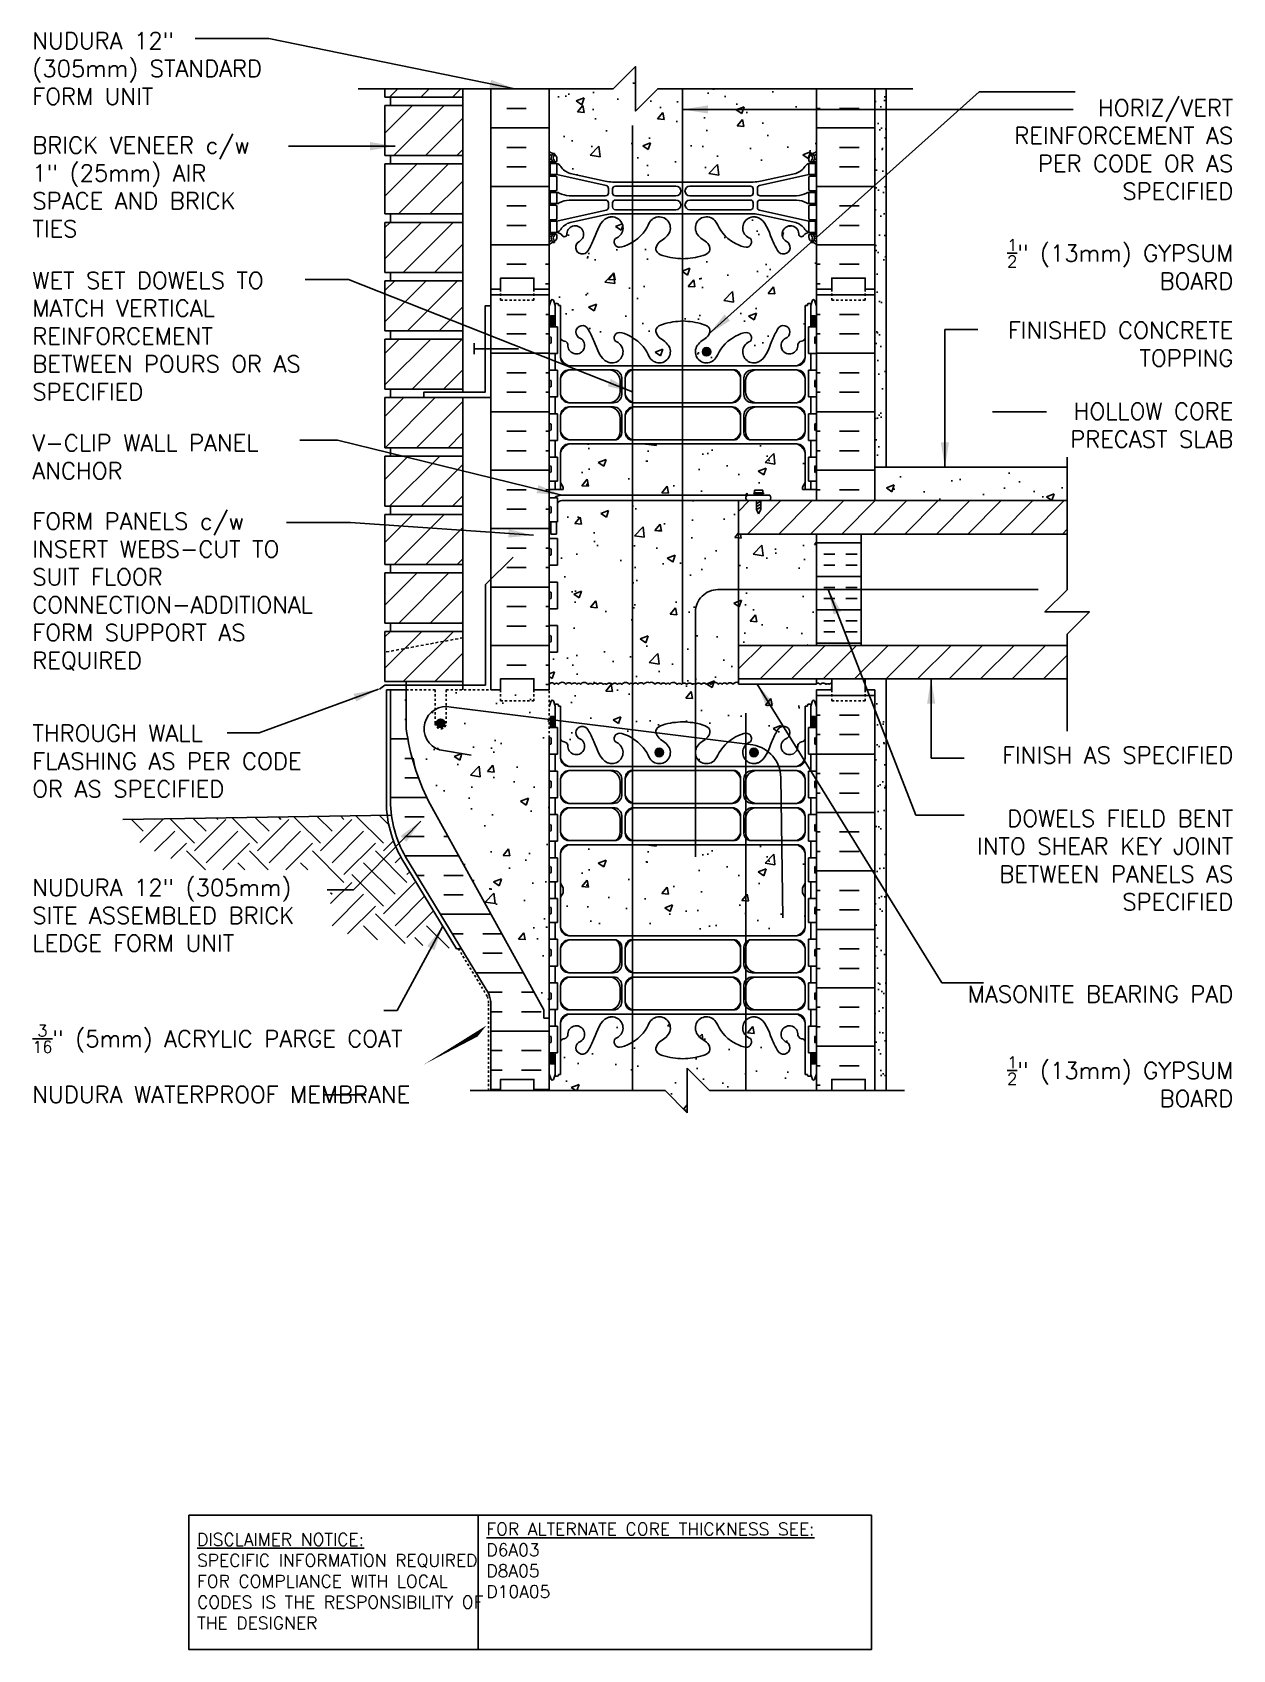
# Model space of a CAD drawing. Header units: inches. Extents: x 152.5 to 206.4, y 119 to 191.6.
import ezdxf

# ---------------------------------------------------------------- set-up
doc = ezdxf.new("R2010")
doc.units = ezdxf.units.IN
doc.header["$LTSCALE"] = 0.5
doc.header["$MEASUREMENT"] = 0
doc.linetypes.add('DASHED2', pattern=[0.375, 0.25, -0.125])
doc.linetypes.add('HIDDEN2', pattern=[0.1875, 0.125, -0.0625])
for name, color, linetype in [('HATCH', 12, 'Continuous'), ('Hidden2', 12, 'HIDDEN2'), ('line25', 2, 'Continuous'), ('LINE3', 3, 'Continuous'), ('LINE50', 5, 'Continuous'), ('LINE9', 9, 'Continuous'), ('TEXT', 4, 'Continuous'), ('Web_Edge', 9, 'Continuous')]:
    doc.layers.add(name, color=color, linetype=linetype)
doc.styles.add('DIM', font='romans.shx', dxfattribs={"width": 0.7})
doc.styles.add('ROMANS', font='romans.shx', dxfattribs={"height": 0.75})
doc.styles.get("Standard").update_dxf_attribs({"font": 'romans.shx', "height": 0.75})
doc.dimstyles.new('ext_12', dxfattribs={"dimscale": 12, "dimtxt": 0.09375, "dimasz": 0.09375, "dimexe": 0.09375, "dimexo": 0.0625, "dimgap": 0.0625, "dimtad": 1, "dimdec": 1, "dimzin": 3, "dimdsep": 46, "dimlunit": 4, "dimtxsty": 'DIM', "dimcen": 0.09, "dimdle": 0.09375, "dimclrt": 4, "dimadec": 0, "dimazin": 0, "dimtfac": 1, "dimtdec": 1, "dimtmove": 2, "dimatfit": 3, "dimfxl": 1, "dimfrac": 2, "dimtolj": 1, "dimtzin": 0, "dimarcsym": 0})
pattern_1 = [(180, (83.5751, 15.6684), (-2e-16, -1.5), []), (180, (83.5751, 15.1684), (-2e-16, -1.5), [0.5, -0.5]), (180, (83.5751, 14.6684), (-2e-16, -1.5), [0.5, -0.5])]
pattern_2 = [(45, (83.5751, 15.6684), (-0.707107, 0.707107), [])]
pattern_3 = [(50, (0, 0), (3.5863, -0.31376), [0.375, -4.125]), (355, (0, 0), (-0.693757, 3.76096), [0.3, -3.3]), (100.4514, (0.299, -0.026), (2.892544, 3.4472), [0.3187, -3.50571]), (46.1842, (0, 1), (5.33621, -0.8276), [0.5625, -6.1875]), (96.6356, (0.4447, 0.931), (4.67331, 4.87059), [0.47805, -5.25857]), (351.1842, (0, 1), (4.67331, 4.87059), [0.45, -4.95]), (21, (0.5, 0.75), (2.984535, -2.013094), [0.375, -4.125]), (326, (0.5, 0.75), (1.216577, 3.62575), [0.3, -3.3]), (71.4514, (0.7487, 0.5822), (4.20111, 1.612656), [0.3187, -3.50571]), (37.5, (0, 0), (0.060799, 1.664469), [0, -3.26, 0, -3.35, 0, -3.3125]), (7.5, (0, 0), (1.315348, 1.972059), [0, -1.91, 0, -3.185, 0, -1.2625]), (327.5, (-1.115, 0), (2.669112, -0.1127744), [0, -1.25, 0, -3.9, 0, -5.175]), (317.5, (-1.615, 0), (2.91593, 0.500525), [0, -1.625, 0, -2.59, 0, -3.675])]

msp = doc.modelspace()

# ---------------------------------------------------------------- texts
at = {"layer": 'TEXT', "char_height": 0.75, "style": 'ROMANS'}
for s, insert, width, attachment_point in [('NUDURA 12" (305mm) STANDARD FORM UNIT', (152.544, 189.979), 12.02995, 4), ('\\A1;HORIZ/VERT REINFORCEMENT AS PER CODE OR AS SPECIFIED', (206.471, 186.339), 12.02995, 6), ('BRICK VENEER c/w 1" (25mm) AIR SPACE AND BRICK TIES', (152.544, 184.659), 12.02995, 4), ('\\A1;{\\H0.7x;\\S1/2;}" (13mm) GYPSUM BOARD', (206.471, 181.182), 12.02995, 6), ('WET SET DOWELS TO MATCH VERTICAL REINFORCEMENT BETWEEN POURS OR AS SPECIFIED', (152.544, 177.96), 13.70843, 4), ('\\A1;FINISHED CONCRETE TOPPING', (206.471, 177.597), 12.02995, 6), ('\\A1;HOLLOW CORE PRECAST SLAB', (206.471, 173.956), 12.02995, 6), ('V-CLIP WALL PANEL ANCHOR', (152.544, 172.535), 13.70843, 4), ('FORM PANELS c/w INSERT WEBS-CUT TO SUIT FLOOR CONNECTION-ADDITIONAL FORM SUPPORT AS REQUIRED', (152.544, 166.482), 13.80582, 4), ('THROUGH WALL FLASHING AS PER CODE OR AS SPECIFIED', (152.544, 158.868), 13.80582, 4), ('\\A1;FINISH AS SPECIFIED', (206.471, 159.14), 12.02995, 6), ('\\A1;DOWELS FIELD BENT INTO SHEAR KEY JOINT BETWEEN PANELS AS SPECIFIED', (206.471, 154.423), 13.54816, 6), ('NUDURA 12" (305mm) SITE ASSEMBLED BRICK LEDGE FORM UNIT', (152.544, 151.938), 13.35809, 4), ('\\A1;MASONITE BEARING PAD', (206.471, 148.407), 12.02995, 6), ('\\A1;{\\H0.7x;\\S3/16;}" (5mm) ACRYLIC PARGE COAT\\P\\PNUDURA WATERPROOF MEMBRANE', (152.544, 145.276), 16.03603, 4), ('\\A1;{\\H0.7x;\\S1/2;}" (13mm) GYPSUM BOARD', (206.471, 144.467), 12.02995, 6)]:
    msp.add_mtext(s, dxfattribs=dict(at, insert=insert, width=width, attachment_point=attachment_point))
at = {"layer": 'TEXT', "char_height": 0.5625, "attachment_point": 4}
for s, insert, width in [('{\\LFOR ALTERNATE CORE THICKNESS SEE:\\P}D6A03\\PD8A05\\PD10A05', (172.933, 122.97), 23.33295), ('{\\LDISCLAIMER NOTICE:}\\PSPECIFIC INFORMATION REQUIRED FOR COMPLIANCE WITH LOCAL CODES IS THE RESPONSIBILITY OF THE DESIGNER', (159.941, 122.03), 14.00235)]:
    msp.add_mtext(s, dxfattribs=dict(at, insert=insert, width=width))

# ---------------------------------------------------------------- hatches: boundary and pattern name
at = {"layer": 'HATCH'}
h = msp.add_hatch(dxfattribs=at)
h.set_pattern_fill('AR-CONC', color=256, scale=0.5)
h.set_pattern_definition(pattern_3)
h.paths.add_polyline_path([(184.253, 170.57), (176.32, 170.57, 0.243307), (176.118, 170.462), (176.118, 169.615), (176.077, 169.615), (176.077, 169.07), (175.827, 169.07), (175.827, 169.615), (175.753, 169.615), (175.753, 168.865), (176.118, 168.865), (176.118, 167.665), (175.753, 167.665), (175.753, 166.915), (176.118, 166.915), (176.118, 165.715), (175.753, 165.715), (175.753, 164.965), (176.118, 164.965), (176.118, 163.765), (175.753, 163.765), (175.753, 162.321, -0.522611), (175.989, 162.322, -0.520567), (176.166, 162.322, -0.520567), (176.507, 162.322, -0.520567), (176.764, 162.322, -0.520567), (176.996, 162.322, -0.520567), (177.16, 162.322, -0.520567), (177.494, 162.311, -0.520567), (177.691, 162.311, -0.520567), (177.926, 162.311, -0.520567), (178.177, 162.311, -0.434064), (178.253, 162.329, -0.434064), (178.329, 162.311, -0.520567), (178.581, 162.311, -0.520567), (178.815, 162.311, -0.520567), (179.012, 162.311, -0.520567), (179.347, 162.322, -0.520567), (179.51, 162.322, -0.520567), (179.742, 162.322, -0.520567), (179.999, 162.322, -0.357181), (180.253, 162.393, -0.357181), (180.507, 162.322, -0.520567), (180.764, 162.322, -0.520567), (180.996, 162.322, -0.520567), (181.16, 162.322, -0.520567), (181.494, 162.311, -0.520567), (181.691, 162.311, -0.520567), (181.926, 162.311, -0.520567), (182.177, 162.311, -0.434064), (182.253, 162.329, -0.434064), (182.329, 162.311, -0.520567), (182.581, 162.311, -0.520567), (182.815, 162.311, -0.520567), (183.012, 162.311, -0.520567), (183.347, 162.322, -0.520567), (183.51, 162.322, -0.520567), (183.742, 162.322, -0.520567), (183.999, 162.322, -0.357181), (184.253, 162.393), (184.253, 162.57)])
h.paths.add_polyline_path([(187.753, 169.07), (184.253, 169.07), (184.253, 164.07), (187.753, 164.07)])
h.paths.add_polyline_path([(187.753, 189.07), (180.628, 189.07), (179.628, 188.07), (179.628, 189.07), (179.628, 190.07), (178.628, 189.07), (175.753, 189.07), (175.753, 186.262, 0.088416), (175.899, 186.165), (175.989, 186.165), (175.989, 186.123, -0.249069), (176.099, 185.916), (176.099, 185.848, -0.414214), (176.037, 185.786), (175.989, 185.786), (175.989, 185.716), (176.094, 185.716, -0.155529), (176.27, 185.582, 0.180914), (176.688, 185.27), (178.268, 184.917, 0.054974), (178.595, 184.881), (181.753, 184.881), (184.911, 184.881, 0.054974), (185.238, 184.917), (186.819, 185.27, 0.180914), (187.237, 185.582, -0.155529), (187.412, 185.716), (187.517, 185.716), (187.517, 185.786), (187.47, 185.786, -0.414214), (187.407, 185.848), (187.407, 185.916, -0.249069), (187.517, 186.123), (187.517, 186.165), (187.607, 186.165, 0.088413), (187.753, 186.262)])
h = msp.add_hatch(dxfattribs=at)
h.set_pattern_fill('ANSI31', color=256, scale=8, style=0)
h.set_pattern_definition([(45, (77.5751, 15.6684), (-0.707107, 0.707107), [])])
h.paths.add_polyline_path([(171.878, 164.695), (168.378, 164.695), (168.378, 162.445), (171.878, 162.445)])
h.paths.add_polyline_path([(171.878, 167.32), (168.378, 167.32), (168.378, 165.07), (171.878, 165.07)])
h.paths.add_polyline_path([(171.878, 169.945), (168.378, 169.945), (168.378, 167.695), (171.878, 167.695)])
h.paths.add_polyline_path([(171.878, 172.57), (168.378, 172.57), (168.378, 170.32), (171.878, 170.32)])
h.paths.add_polyline_path([(171.878, 175.195), (168.378, 175.195), (168.378, 172.945), (171.878, 172.945)])
h.paths.add_polyline_path([(171.878, 177.82), (168.378, 177.82), (168.378, 175.57), (171.878, 175.57)])
h.paths.add_polyline_path([(171.878, 180.445), (168.378, 180.445), (168.378, 178.195), (171.878, 178.195)])
h.paths.add_polyline_path([(171.878, 183.07), (168.378, 183.07), (168.378, 180.82), (171.878, 180.82)])
h.paths.add_polyline_path([(171.878, 185.695), (168.378, 185.695), (168.378, 183.445), (171.878, 183.445)])
h.paths.add_polyline_path([(171.878, 188.32), (168.378, 188.32), (168.378, 186.07), (171.878, 186.07)])
h.paths.add_polyline_path([(171.878, 189.07), (168.378, 189.07), (168.378, 188.695), (171.878, 188.695)])
h = msp.add_hatch(dxfattribs=at)
h.set_pattern_fill('AR-SAND', color=256, scale=0.5, style=0)
h.set_pattern_definition([(37.5, (180.3157, 162.5695), (-0.031497, 0.963412), [0, -0.76, 0, -0.85, 0, -0.8125]), (7.5, (180.3157, 162.5695), (0.88489, 1.411073), [0, -0.41, 0, -0.685, 0, -0.2625]), (327.5, (179.7007, 162.5695), (1.55707, 0.00283), [0, -0.25, 0, -0.9, 0, -1.175]), (317.5, (179.7007, 162.5695), (1.503063, 0.43884), [0, -0.125, 0, -0.59, 0, -0.675])])
h.paths.add_polyline_path([(190.378, 172.57), (190.878, 172.57), (190.878, 189.07), (190.378, 189.07)])
h = msp.add_hatch(dxfattribs=at)
h.set_pattern_fill('AR-CONC', color=256, scale=0.5)
h.set_pattern_definition(pattern_3)
edge = h.paths.add_edge_path()
edge.add_line((187.243, 179.341), (187.343, 179.341))
edge.add_line((187.343, 179.341), (187.343, 179.371))
edge.add_arc((187.393, 179.371), 0.05, 90, 180, ccw=False)
edge.add_line((187.393, 179.421), (187.519, 179.421))
edge.add_line((187.519, 179.421), (187.568, 179.571))
edge.add_arc((187.618, 179.544), 0.0567, 28.07249, 151.92751, ccw=False)
edge.add_line((187.668, 179.571), (187.753, 179.31))
edge.add_line((187.753, 179.31), (187.753, 179.341))
edge.add_line((187.753, 179.341), (187.753, 180.07))
edge.add_line((187.753, 180.07), (187.753, 182.07))
edge.add_arc((187.407, 181.709), 0.5, 46.21089, 66.42182)
edge.add_line((187.607, 182.167), (187.517, 182.167))
edge.add_line((187.517, 182.167), (187.517, 182.209))
edge.add_arc((187.657, 182.416), 0.25, 180, 235.9442, ccw=False)
edge.add_line((187.407, 182.416), (187.407, 182.483))
edge.add_arc((187.47, 182.483), 0.0625, 90, 180, ccw=False)
edge.add_line((187.47, 182.546), (187.517, 182.546))
edge.add_line((187.517, 182.546), (187.517, 182.616))
edge.add_line((187.517, 182.616), (187.412, 182.616))
edge.add_arc((187.45, 182.266), 0.352, 96.12908, 141.53314)
edge.add_arc((187.073, 182.534), 0.113, 167.81557, 334.05694, ccw=False)
edge.add_arc((186.587, 182.539), 0.375, 2.92371, 239.86753)
edge.add_arc((186.267, 181.946), 0.3, -152.40303, 63.94252, ccw=False)
edge.add_spline(control_points=[(186.001, 181.807), (185.915, 181.973), (185.662, 182.463), (185.468, 183.144), (185.142, 183.275)], knot_values=[0, 0, 0, 0, 0.579211, 1.703896, 1.703896, 1.703896, 1.703896], degree=3, periodic=0)
edge.add_spline(control_points=[(185.142, 183.275), (185.093, 183.295), (185.039, 183.307), (184.982, 183.316)], knot_values=[1.703896, 1.703896, 1.703896, 1.703896, 1.875321, 1.875321, 1.875321, 1.875321], degree=3, periodic=0)
edge.add_arc((184.941, 182.817), 0.5, 85.29258, 251.79367)
edge.add_arc((184.594, 182.192), 0.242, -90, 38.23271, ccw=False)
edge.add_spline(control_points=[(184.594, 181.95), (184.473, 181.948), (183.654, 182.3), (183.409, 182.747), (183.27, 183.027)], knot_values=[0.038125, 0.038125, 0.038125, 0.038125, 0.320663, 1.237398, 1.237398, 1.237398, 1.237398], degree=3, periodic=0)
edge.add_arc((182.816, 182.817), 0.5, 24.81899, 224.18751)
edge.add_spline(control_points=[(182.457, 182.469), (182.565, 182.306), (182.925, 182.215), (183.001, 181.72), (182.453, 181.484), (182.05, 181.455), (181.753, 181.434)], knot_values=[0.229407, 0.229407, 0.229407, 0.229407, 0.844432, 1.128849, 1.464331, 2.389004, 2.389004, 2.389004, 2.389004], degree=3, periodic=0)
edge.add_spline(control_points=[(181.753, 181.434), (181.457, 181.455), (181.053, 181.484), (180.505, 181.72), (180.582, 182.215), (180.942, 182.306), (181.049, 182.469)], knot_values=[0.229407, 0.229407, 0.229407, 0.229407, 1.15408, 1.489562, 1.773979, 2.389004, 2.389004, 2.389004, 2.389004], degree=3, periodic=0)
edge.add_arc((180.691, 182.817), 0.5, 315.81249, 515.18101)
edge.add_spline(control_points=[(180.237, 183.027), (180.097, 182.747), (179.852, 182.3), (179.033, 181.948), (178.912, 181.95)], knot_values=[0.038125, 0.038125, 0.038125, 0.038125, 0.95486, 1.237398, 1.237398, 1.237398, 1.237398], degree=3, periodic=0)
edge.add_arc((178.912, 182.192), 0.242, 141.76729, 270, ccw=False)
edge.add_arc((178.566, 182.817), 0.5, 288.20633, 454.70742)
edge.add_spline(control_points=[(178.525, 183.316), (178.468, 183.307), (178.414, 183.295), (178.364, 183.275)], knot_values=[1.703896, 1.703896, 1.703896, 1.703896, 1.875321, 1.875321, 1.875321, 1.875321], degree=3, periodic=0)
edge.add_spline(control_points=[(178.364, 183.275), (178.038, 183.144), (177.844, 182.463), (177.591, 181.973), (177.505, 181.807)], knot_values=[0, 0, 0, 0, 1.124685, 1.703896, 1.703896, 1.703896, 1.703896], degree=3, periodic=0)
edge.add_arc((177.239, 181.946), 0.3, 116.05748, 333.03104, ccw=False)
edge.add_arc((176.919, 182.539), 0.375, 300.13247, 537.07629)
edge.add_arc((176.434, 182.534), 0.113, -154.05694, 12.18443, ccw=False)
edge.add_arc((176.057, 182.266), 0.352, 38.46686, 83.87092)
edge.add_line((176.094, 182.616), (175.989, 182.616))
edge.add_line((175.989, 182.616), (175.989, 182.546))
edge.add_line((175.989, 182.546), (176.037, 182.546))
edge.add_arc((176.037, 182.483), 0.0625, 0, 90, ccw=False)
edge.add_line((176.099, 182.483), (176.099, 182.416))
edge.add_arc((175.849, 182.416), 0.25, 304.0558, 360, ccw=False)
edge.add_line((175.989, 182.209), (175.989, 182.167))
edge.add_line((175.989, 182.167), (175.899, 182.167))
edge.add_arc((176.099, 181.709), 0.5, 113.57818, 133.78911)
edge.add_line((175.753, 182.07), (175.753, 180.07))
edge.add_line((175.753, 180.07), (175.753, 179.31))
edge.add_line((175.753, 179.31), (175.838, 179.571))
edge.add_arc((175.888, 179.544), 0.0567, 28.07249, 151.92751, ccw=False)
edge.add_line((175.938, 179.571), (175.987, 179.421))
edge.add_line((175.987, 179.421), (176.113, 179.421))
edge.add_arc((176.113, 179.371), 0.05, 0, 90, ccw=False)
edge.add_line((176.163, 179.371), (176.163, 179.341))
edge.add_line((176.163, 179.341), (176.263, 179.341))
edge.add_line((176.263, 179.341), (176.263, 177.851))
edge.add_arc((176.438, 177.928), 0.19, 203.63161, 265.69645)
edge.add_arc((176.394, 177.54), 0.2, -7.10714, 81.61996, ccw=False)
edge.add_arc((176.967, 177.534), 0.375, 182.92371, 419.86753)
edge.add_arc((177.241, 178.139), 0.293, 25.79839, 253.07312, ccw=False)
edge.add_spline(control_points=[(177.505, 178.267), (177.591, 178.1), (177.844, 177.61), (178.038, 176.929), (178.364, 176.799)], knot_values=[0, 0, 0, 0, 0.579211, 1.703896, 1.703896, 1.703896, 1.703896], degree=3, periodic=0)
edge.add_spline(control_points=[(178.364, 176.799), (178.414, 176.779), (178.468, 176.766), (178.525, 176.758)], knot_values=[1.703896, 1.703896, 1.703896, 1.703896, 1.875321, 1.875321, 1.875321, 1.875321], degree=3, periodic=0)
edge.add_arc((178.566, 177.256), 0.5, 265.29258, 431.79367)
edge.add_arc((178.912, 177.881), 0.242, 90, 218.23271, ccw=False)
edge.add_spline(control_points=[(178.912, 178.123), (179.033, 178.125), (179.852, 177.774), (180.097, 177.326), (180.237, 177.046)], knot_values=[0.038125, 0.038125, 0.038125, 0.038125, 0.320663, 1.237398, 1.237398, 1.237398, 1.237398], degree=3, periodic=0)
edge.add_arc((180.691, 177.256), 0.5, 204.81899, 404.18751)
edge.add_spline(control_points=[(181.049, 177.605), (180.942, 177.768), (180.582, 177.858), (180.505, 178.354), (181.053, 178.59), (181.457, 178.618), (181.753, 178.639)], knot_values=[0.229407, 0.229407, 0.229407, 0.229407, 0.844432, 1.128849, 1.464331, 2.389004, 2.389004, 2.389004, 2.389004], degree=3, periodic=0)
edge.add_spline(control_points=[(181.753, 178.639), (182.05, 178.618), (182.453, 178.59), (183.001, 178.354), (182.925, 177.858), (182.565, 177.768), (182.457, 177.605)], knot_values=[0.229407, 0.229407, 0.229407, 0.229407, 1.15408, 1.489562, 1.773979, 2.389004, 2.389004, 2.389004, 2.389004], degree=3, periodic=0)
edge.add_arc((182.816, 177.256), 0.5, 135.81249, 335.18101)
edge.add_spline(control_points=[(183.27, 177.046), (183.409, 177.326), (183.654, 177.774), (184.473, 178.125), (184.594, 178.123)], knot_values=[0.038125, 0.038125, 0.038125, 0.038125, 0.95486, 1.237398, 1.237398, 1.237398, 1.237398], degree=3, periodic=0)
edge.add_arc((184.594, 177.881), 0.242, -38.23271, 90, ccw=False)
edge.add_arc((184.941, 177.256), 0.5, 108.20633, 274.70742)
edge.add_spline(control_points=[(184.982, 176.758), (185.039, 176.766), (185.093, 176.779), (185.142, 176.799)], knot_values=[1.703896, 1.703896, 1.703896, 1.703896, 1.875321, 1.875321, 1.875321, 1.875321], degree=3, periodic=0)
edge.add_spline(control_points=[(185.142, 176.799), (185.468, 176.929), (185.662, 177.61), (185.915, 178.1), (186.001, 178.267)], knot_values=[0, 0, 0, 0, 1.124685, 1.703896, 1.703896, 1.703896, 1.703896], degree=3, periodic=0)
edge.add_arc((186.266, 178.139), 0.293, -73.07312, 154.20161, ccw=False)
edge.add_arc((186.539, 177.534), 0.375, 120.13247, 357.07629)
edge.add_arc((187.112, 177.54), 0.2, 98.3788, 187.10714, ccw=False)
edge.add_arc((187.069, 177.928), 0.19, 274.30609, 336.37031)
edge.add_line((187.243, 177.851), (187.243, 179.341))
edge = h.paths.add_edge_path()
edge.add_arc((187.069, 146.211), 0.19, 23.62969, 85.69391)
edge.add_arc((187.112, 146.599), 0.2, 172.89286, 261.6212, ccw=False)
edge.add_arc((186.539, 146.605), 0.375, 2.92371, 239.86753)
edge.add_arc((186.266, 146), 0.293, -154.20161, 73.07312, ccw=False)
edge.add_spline(control_points=[(186.001, 145.872), (185.915, 146.039), (185.662, 146.529), (185.468, 147.21), (185.142, 147.34)], knot_values=[0, 0, 0, 0, 0.579211, 1.703896, 1.703896, 1.703896, 1.703896], degree=3, periodic=0)
edge.add_spline(control_points=[(185.142, 147.34), (185.093, 147.36), (185.039, 147.373), (184.982, 147.381)], knot_values=[1.703896, 1.703896, 1.703896, 1.703896, 1.875321, 1.875321, 1.875321, 1.875321], degree=3, periodic=0)
edge.add_arc((184.941, 146.883), 0.5, 85.29258, 251.79367)
edge.add_arc((184.594, 146.258), 0.242, -90, 38.23271, ccw=False)
edge.add_spline(control_points=[(184.594, 146.016), (184.473, 146.014), (183.654, 146.365), (183.409, 146.813), (183.27, 147.093)], knot_values=[0.038125, 0.038125, 0.038125, 0.038125, 0.320663, 1.237398, 1.237398, 1.237398, 1.237398], degree=3, periodic=0)
edge.add_arc((182.816, 146.883), 0.5, 24.81899, 224.18751)
edge.add_spline(control_points=[(182.457, 146.534), (182.565, 146.371), (182.925, 146.281), (183.001, 145.785), (182.453, 145.549), (182.05, 145.521), (181.753, 145.5)], knot_values=[0.229407, 0.229407, 0.229407, 0.229407, 0.844432, 1.128849, 1.464331, 2.389004, 2.389004, 2.389004, 2.389004], degree=3, periodic=0)
edge.add_spline(control_points=[(181.753, 145.5), (181.457, 145.521), (181.053, 145.549), (180.505, 145.785), (180.582, 146.281), (180.942, 146.371), (181.049, 146.534)], knot_values=[0.229407, 0.229407, 0.229407, 0.229407, 1.15408, 1.489562, 1.773979, 2.389004, 2.389004, 2.389004, 2.389004], degree=3, periodic=0)
edge.add_arc((180.691, 146.883), 0.5, 315.81249, 515.18101)
edge.add_spline(control_points=[(180.237, 147.093), (180.097, 146.813), (179.852, 146.365), (179.033, 146.014), (178.912, 146.016)], knot_values=[0.038125, 0.038125, 0.038125, 0.038125, 0.95486, 1.237398, 1.237398, 1.237398, 1.237398], degree=3, periodic=0)
edge.add_arc((178.912, 146.258), 0.242, 141.76729, 270, ccw=False)
edge.add_arc((178.566, 146.883), 0.5, 288.20633, 454.70742)
edge.add_spline(control_points=[(178.525, 147.381), (178.468, 147.373), (178.414, 147.36), (178.364, 147.34)], knot_values=[1.703896, 1.703896, 1.703896, 1.703896, 1.875321, 1.875321, 1.875321, 1.875321], degree=3, periodic=0)
edge.add_spline(control_points=[(178.364, 147.34), (178.038, 147.21), (177.844, 146.529), (177.591, 146.039), (177.505, 145.872)], knot_values=[0, 0, 0, 0, 1.124685, 1.703896, 1.703896, 1.703896, 1.703896], degree=3, periodic=0)
edge.add_arc((177.241, 146), 0.293, 106.92688, 334.20161, ccw=False)
edge.add_arc((176.967, 146.605), 0.375, 300.13247, 537.07629)
edge.add_arc((176.394, 146.599), 0.2, -81.61996, 7.10714, ccw=False)
edge.add_arc((176.438, 146.211), 0.19, 94.30355, 156.36837)
edge.add_line((176.263, 146.288), (176.263, 144.798))
edge.add_line((176.263, 144.798), (176.163, 144.798))
edge.add_line((176.163, 144.798), (176.163, 144.768))
edge.add_arc((176.113, 144.768), 0.05, -90, 0, ccw=False)
edge.add_line((176.113, 144.718), (175.987, 144.718))
edge.add_line((175.987, 144.718), (175.938, 144.568))
edge.add_arc((175.888, 144.595), 0.0567, 208.07249, 331.92751, ccw=False)
edge.add_line((175.838, 144.568), (175.753, 144.829))
edge.add_line((175.753, 144.829), (175.753, 144.069))
edge.add_line((175.753, 144.069), (180.955, 144.069))
edge.add_line((180.955, 144.069), (181.951, 143.072))
edge.add_line((181.951, 143.072), (181.951, 144.072))
edge.add_line((181.951, 144.072), (181.951, 145.072))
edge.add_line((181.951, 145.072), (182.955, 144.069))
edge.add_line((182.955, 144.069), (187.753, 144.069))
edge.add_line((187.753, 144.069), (187.753, 144.829))
edge.add_line((187.753, 144.829), (187.668, 144.568))
edge.add_arc((187.618, 144.595), 0.0567, 208.07249, 331.92751, ccw=False)
edge.add_line((187.568, 144.568), (187.519, 144.718))
edge.add_line((187.519, 144.718), (187.393, 144.718))
edge.add_arc((187.393, 144.768), 0.05, 180, 270, ccw=False)
edge.add_line((187.343, 144.768), (187.343, 144.798))
edge.add_line((187.343, 144.798), (187.243, 144.798))
edge.add_line((187.243, 144.798), (187.243, 146.288))
h = msp.add_hatch(dxfattribs=at)
h.set_pattern_fill('INSUL', color=256, scale=7, style=0)
h.set_pattern_definition([(0, (-2750.4083, -234.94), (0, 2.625), []), (0, (-2750.4083, -234.065), (0, 2.625), [0.875, -0.875]), (0, (-2750.4083, -233.19), (0, 2.625), [0.875, -0.875])])
h.paths.add_polyline_path([(173.128, 162.07), (173.566, 162.07), (173.566, 162.57), (175.066, 162.57), (175.066, 162.07), (175.753, 162.07), (175.753, 180.07), (175.066, 180.07), (175.066, 180.57), (173.566, 180.57), (173.566, 180.07), (173.128, 180.07)])
h = msp.add_hatch(dxfattribs=at)
h.set_pattern_fill('INSUL', color=256, scale=7, style=0)
h.set_pattern_definition([(180, (3113.9148, -234.94), (-3e-13, 2.625), []), (180, (3113.9148, -234.065), (-3e-13, 2.625), [0.875, -0.875]), (180, (3113.9148, -233.19), (-3e-13, 2.625), [0.875, -0.875])])
h.paths.add_polyline_path([(187.753, 170.57), (190.378, 170.57), (190.378, 180.07), (189.941, 180.07), (189.941, 180.57), (188.441, 180.57), (188.441, 180.07), (187.753, 180.07)])
h = msp.add_hatch(dxfattribs=at)
h.set_pattern_fill('AR-CONC', color=256, scale=0.5)
h.set_pattern_definition([(50, (-16.8055, 18), (3.5863, -0.31376), [0.375, -4.125]), (355, (-16.8055, 18), (-0.693757, 3.76096), [0.3, -3.3]), (100.4514, (-16.5066, 17.974), (2.892544, 3.4472), [0.3187, -3.50571]), (46.1842, (-16.8055, 19), (5.33621, -0.8276), [0.5625, -6.1875]), (96.6356, (-16.361, 18.931), (4.67331, 4.87059), [0.47805, -5.25857]), (351.1842, (-16.8055, 19), (4.67331, 4.87059), [0.45, -4.95]), (21, (-16.3055, 18.75), (2.984535, -2.013094), [0.375, -4.125]), (326, (-16.3055, 18.75), (1.216577, 3.62575), [0.3, -3.3]), (71.4514, (-16.0568, 18.5822), (4.20111, 1.612656), [0.3187, -3.50571]), (37.5, (-16.8055, 18), (0.060799, 1.664469), [0, -3.26, 0, -3.35, 0, -3.3125]), (7.5, (-16.8055, 18), (1.315348, 1.972059), [0, -1.91, 0, -3.185, 0, -1.2625]), (327.5, (-17.9205, 18), (2.669112, -0.1127744), [0, -1.25, 0, -3.9, 0, -5.175]), (317.5, (-18.4205, 18), (2.91593, 0.500525), [0, -1.625, 0, -2.59, 0, -3.675])])
edge = h.paths.add_edge_path()
edge.add_line((185.655, 170.57), (187.243, 170.57))
edge.add_line((187.243, 170.57), (187.243, 172.739))
edge.add_arc((186.868, 172.739), 0.375, 0.00215, 90)
edge.add_line((186.868, 173.114), (176.638, 173.114))
edge.add_arc((176.638, 172.739), 0.375, 90, 180.00215)
edge.add_line((176.263, 172.738), (176.263, 170.816))
edge.add_arc((176.323, 170.32), 0.499, 90.45616, 96.88596, ccw=False)
edge.add_line((176.319, 170.82), (185.653, 170.82))
edge.add_arc((185.516, 170.694), 0.186, -41.81955, 42.64251, ccw=False)
h = msp.add_hatch(dxfattribs=at)
h.set_pattern_fill('AR-CONC', color=256, scale=0.5, style=0)
h.set_pattern_definition([(50, (83.575, 15.6684), (3.5863, -0.31376), [0.375, -4.125]), (355, (83.575, 15.6684), (-0.69376, 3.76096), [0.3, -3.3]), (100.4514, (83.874, 15.6422), (2.89255, 3.4472), [0.3187, -3.50571]), (46.1842, (83.575, 16.6684), (5.33621, -0.8276), [0.5625, -6.1875]), (96.6356, (84.02, 16.5994), (4.67331, 4.87059), [0.47805, -5.25856]), (351.1842, (83.575, 16.6684), (4.67331, 4.8706), [0.45, -4.95]), (21, (84.075, 16.4184), (2.984535, -2.013094), [0.375, -4.125]), (326, (84.075, 16.4184), (1.21658, 3.62575), [0.3, -3.3]), (71.4514, (84.3238, 16.2506), (4.201113, 1.61265), [0.3187, -3.50571]), (37.5, (83.5751, 15.6684), (0.060799, 1.664469), [0, -3.26, 0, -3.35, 0, -3.3125]), (7.5, (83.5751, 15.6684), (1.315348, 1.972059), [0, -1.91, 0, -3.185, 0, -1.2625]), (327.5, (82.4601, 15.6684), (2.669112, -0.112774), [0, -1.25, 0, -3.9, 0, -5.175]), (317.5, (81.96, 15.6684), (2.91593, 0.500525), [0, -1.625, 0, -2.59, 0, -3.675])])
h.paths.add_polyline_path([(199.008, 172.07), (190.378, 172.07), (190.378, 171.429), (190.378, 170.57), (199.008, 170.57)])
h = msp.add_hatch(dxfattribs=at)
h.set_pattern_fill('ANSI31', color=256, scale=8, style=0)
h.set_pattern_definition(pattern_2)
h.paths.add_polyline_path([(199.008, 169.07), (199.008, 170.57), (184.253, 170.57), (184.253, 169.07)])
h = msp.add_hatch(dxfattribs=at)
h.set_pattern_fill('INSUL', color=256, scale=4, angle=180, style=0)
h.set_pattern_definition(pattern_1)
h.paths.add_polyline_path([(189.753, 169.07), (187.753, 169.07), (187.753, 166.571), (189.753, 166.571)])
h = msp.add_hatch(dxfattribs=at)
h.set_pattern_fill('INSUL', color=256, scale=4, angle=180, style=0)
h.set_pattern_definition(pattern_1)
h.paths.add_polyline_path([(187.753, 164.07), (189.753, 164.07), (189.753, 166.571), (187.753, 166.571)])
h = msp.add_hatch(dxfattribs=at)
h.set_pattern_fill('ANSI31', color=256, scale=8, style=0)
h.set_pattern_definition(pattern_2)
h.paths.add_polyline_path([(199.008, 162.57), (199.008, 164.07), (184.253, 164.07), (184.253, 162.57)])
h = msp.add_hatch(dxfattribs=at)
h.set_pattern_fill('INSUL', color=256, scale=7, style=0)
h.set_pattern_definition([(0, (-2826.7375, -278.5128), (0, 2.625), []), (0, (-2826.7375, -277.6378), (0, 2.625), [0.875, -0.875]), (0, (-2826.7375, -276.7628), (0, 2.625), [0.875, -0.875])])
h.paths.add_polyline_path([(170.328, 157.07, -0.079579), (169.328, 160.32), (169.328, 162.07), (168.628, 162.07), (168.628, 157.07, 0.131652), (169.298, 154.57), (173.036, 148.42, -0.10438), (173.128, 147.945), (173.128, 144.07), (173.566, 144.07), (173.566, 144.57), (175.066, 144.57), (175.066, 144.07), (175.753, 144.07), (175.753, 147.32), (175.503, 147.32), (175.503, 147.695)])
h = msp.add_hatch(dxfattribs=at)
h.set_pattern_fill('AR-CONC', color=256, scale=0.5, style=0)
h.set_pattern_definition([(50, (-2826.7375, -278.5128), (3.586301, -0.3137607), [0.375, -4.125]), (355, (-2826.7375, -278.5128), (-0.6937567, 3.7609607), [0.3, -3.3]), (100.4514, (-2826.4387, -278.539), (2.892547, 3.4471977), [0.318701, -3.5057106]), (46.1842, (-2826.7375, -277.5128), (5.336205, -0.827595), [0.5625, -6.1875]), (96.6356, (-2826.293, -277.582), (4.6733135, 4.870589), [0.478051, -5.258565]), (351.1842, (-2826.7375, -277.513), (4.67331, 4.870593), [0.45, -4.95]), (21, (-2826.2375, -277.7628), (2.9845353, -2.0130945), [0.375, -4.125]), (326, (-2826.2375, -277.7628), (1.2165767, 3.6257502), [0.3, -3.3]), (71.4514, (-2825.9888, -277.9305), (4.201113, 1.6126525), [0.318701, -3.5057106]), (37.5, (-2826.7375, -278.5128), (0.0607993, 1.66446927), [0, -3.26, 0, -3.35, 0, -3.3125]), (7.5, (-2826.7375, -278.5128), (1.3153477, 1.9720586), [0, -1.91, 0, -3.185, 0, -1.2625]), (327.5, (-2827.8525, -278.5128), (2.6691122, -0.11277436), [0, -1.25, 0, -3.9, 0, -5.175]), (317.5, (-2828.3525, -278.5128), (2.9159308, 0.500525), [0, -1.625, 0, -2.59, 0, -3.675])])
h.paths.add_polyline_path([(175.503, 147.695), (175.503, 147.32), (175.753, 147.32), (175.753, 162.07), (171.128, 162.07), (171.128, 160.57, -1), (170.628, 160.57), (170.628, 162.07), (169.328, 162.07), (169.328, 160.32, 0.079579), (170.328, 157.07)])
h = msp.add_hatch(dxfattribs=at)
h.set_pattern_fill('AR-CONC', color=256, scale=0.5)
edge = h.paths.add_edge_path()
edge.add_line((187.243, 161.341), (187.343, 161.341))
edge.add_line((187.343, 161.341), (187.343, 161.371))
edge.add_arc((187.393, 161.371), 0.05, 90, 180, ccw=False)
edge.add_line((187.393, 161.421), (187.519, 161.421))
edge.add_line((187.519, 161.421), (187.568, 161.571))
edge.add_arc((187.618, 161.544), 0.0567, 28.07249, 151.92751, ccw=False)
edge.add_line((187.668, 161.571), (187.753, 161.31))
edge.add_line((187.753, 161.31), (187.753, 162.07))
edge.add_line((187.753, 162.07), (188.441, 162.07))
edge.add_line((188.441, 162.07), (188.441, 162.376))
edge.add_arc((188.455, 162.223), 0.153, 95.32217, 145)
edge.add_arc((188.283, 162.285), 0.0536, 29.64391, 123.49967)
edge.add_arc((188.224, 162.285), 0.0536, 56.50033, 150.35609)
edge.add_arc((188.052, 162.223), 0.153, 35, 145)
edge.add_arc((187.808, 162.229), 0.143, 35, 112.67963)
edge.add_line((187.753, 162.361), (187.753, 162.32))
edge.add_line((187.753, 162.32), (184.253, 162.32))
edge.add_line((184.253, 162.32), (184.253, 162.393))
edge.add_arc((184.17, 162.202), 0.208, 66.37692, 145)
edge.add_arc((183.871, 162.232), 0.157, 35, 145)
edge.add_arc((183.626, 162.241), 0.142, 35, 145)
edge.add_arc((183.428, 162.265), 0.1, 35, 145)
edge.add_arc((183.183, 162.199), 0.204, 36.86997, 146.86997)
edge.add_arc((182.914, 162.242), 0.12, 35, 145)
edge.add_arc((182.698, 162.229), 0.143, 35, 145)
edge.add_arc((182.455, 162.223), 0.153, 35, 145)
edge.add_arc((182.283, 162.285), 0.0536, 29.64391, 123.49967)
edge.add_arc((182.224, 162.285), 0.0536, 56.50033, 150.35609)
edge.add_arc((182.052, 162.223), 0.153, 35, 145)
edge.add_arc((181.808, 162.229), 0.143, 35, 145)
edge.add_arc((181.593, 162.242), 0.12, 35, 145)
edge.add_arc((181.323, 162.199), 0.204, 33.13003, 143.13003)
edge.add_arc((181.078, 162.265), 0.1, 35, 145)
edge.add_arc((180.88, 162.241), 0.142, 35, 145)
edge.add_arc((180.636, 162.232), 0.157, 35, 145)
edge.add_arc((180.337, 162.202), 0.208, 35, 113.62308)
edge.add_arc((180.17, 162.202), 0.208, 66.37692, 145)
edge.add_arc((179.871, 162.232), 0.157, 35, 145)
edge.add_arc((179.626, 162.241), 0.142, 35, 145)
edge.add_arc((179.428, 162.265), 0.1, 35, 145)
edge.add_arc((179.183, 162.199), 0.204, 36.86997, 146.86997)
edge.add_arc((178.914, 162.242), 0.12, 35, 145)
edge.add_arc((178.698, 162.229), 0.143, 35, 145)
edge.add_arc((178.455, 162.223), 0.153, 35, 145)
edge.add_arc((178.283, 162.285), 0.0536, 29.64391, 123.49967)
edge.add_arc((178.224, 162.285), 0.0536, 56.50033, 150.35609)
edge.add_arc((178.052, 162.223), 0.153, 35, 145)
edge.add_arc((177.808, 162.229), 0.143, 35, 145)
edge.add_arc((177.593, 162.242), 0.12, 35, 145)
edge.add_arc((177.323, 162.199), 0.204, 33.13003, 143.13003)
edge.add_arc((177.078, 162.265), 0.1, 35, 145)
edge.add_arc((176.88, 162.241), 0.142, 35, 145)
edge.add_arc((176.636, 162.232), 0.157, 35, 145)
edge.add_arc((176.337, 162.202), 0.208, 35, 145)
edge.add_arc((176.077, 162.26), 0.108, 35, 145)
edge.add_arc((175.871, 162.24), 0.143, 35, 145.36826)
edge.add_line((175.753, 162.321), (175.753, 162.07))
edge.add_line((175.753, 162.07), (175.753, 161.31))
edge.add_line((175.753, 161.31), (175.838, 161.571))
edge.add_arc((175.888, 161.544), 0.0567, 28.07249, 151.92751, ccw=False)
edge.add_line((175.938, 161.571), (175.987, 161.421))
edge.add_line((175.987, 161.421), (176.113, 161.421))
edge.add_arc((176.113, 161.371), 0.05, 0, 90, ccw=False)
edge.add_line((176.163, 161.371), (176.163, 161.341))
edge.add_line((176.163, 161.341), (176.263, 161.341))
edge.add_line((176.263, 161.341), (176.263, 159.851))
edge.add_arc((176.438, 159.928), 0.19, 203.63161, 265.69645)
edge.add_arc((176.394, 159.54), 0.2, -7.10714, 81.61996, ccw=False)
edge.add_arc((176.967, 159.534), 0.375, 182.92371, 419.86753)
edge.add_arc((177.241, 160.139), 0.293, 25.79839, 253.07312, ccw=False)
edge.add_spline(control_points=[(177.505, 160.267), (177.591, 160.1), (177.844, 159.61), (178.038, 158.929), (178.364, 158.799)], knot_values=[0, 0, 0, 0, 0.579211, 1.703896, 1.703896, 1.703896, 1.703896], degree=3, periodic=0)
edge.add_spline(control_points=[(178.364, 158.799), (178.414, 158.779), (178.468, 158.766), (178.525, 158.758)], knot_values=[1.703896, 1.703896, 1.703896, 1.703896, 1.875321, 1.875321, 1.875321, 1.875321], degree=3, periodic=0)
edge.add_arc((178.566, 159.256), 0.5, 265.29258, 431.79367)
edge.add_arc((178.912, 159.881), 0.242, 90, 218.23271, ccw=False)
edge.add_spline(control_points=[(178.912, 160.123), (179.033, 160.125), (179.852, 159.774), (180.097, 159.326), (180.237, 159.046)], knot_values=[0.038125, 0.038125, 0.038125, 0.038125, 0.320663, 1.237398, 1.237398, 1.237398, 1.237398], degree=3, periodic=0)
edge.add_arc((180.691, 159.256), 0.5, 204.81899, 404.18751)
edge.add_spline(control_points=[(181.049, 159.605), (180.942, 159.768), (180.582, 159.858), (180.505, 160.354), (181.053, 160.59), (181.457, 160.618), (181.753, 160.639)], knot_values=[0.229407, 0.229407, 0.229407, 0.229407, 0.844432, 1.128849, 1.464331, 2.389004, 2.389004, 2.389004, 2.389004], degree=3, periodic=0)
edge.add_spline(control_points=[(181.753, 160.639), (182.05, 160.618), (182.453, 160.59), (183.001, 160.354), (182.925, 159.858), (182.565, 159.768), (182.457, 159.605)], knot_values=[0.229407, 0.229407, 0.229407, 0.229407, 1.15408, 1.489562, 1.773979, 2.389004, 2.389004, 2.389004, 2.389004], degree=3, periodic=0)
edge.add_arc((182.816, 159.256), 0.5, 135.81249, 335.18101)
edge.add_spline(control_points=[(183.27, 159.046), (183.409, 159.326), (183.654, 159.774), (184.473, 160.125), (184.594, 160.123)], knot_values=[0.038125, 0.038125, 0.038125, 0.038125, 0.95486, 1.237398, 1.237398, 1.237398, 1.237398], degree=3, periodic=0)
edge.add_arc((184.594, 159.881), 0.242, -38.23271, 90, ccw=False)
edge.add_arc((184.941, 159.256), 0.5, 108.20633, 274.70742)
edge.add_spline(control_points=[(184.982, 158.758), (185.039, 158.766), (185.093, 158.779), (185.142, 158.799)], knot_values=[1.703896, 1.703896, 1.703896, 1.703896, 1.875321, 1.875321, 1.875321, 1.875321], degree=3, periodic=0)
edge.add_spline(control_points=[(185.142, 158.799), (185.468, 158.929), (185.662, 159.61), (185.915, 160.1), (186.001, 160.267)], knot_values=[0, 0, 0, 0, 1.124685, 1.703896, 1.703896, 1.703896, 1.703896], degree=3, periodic=0)
edge.add_arc((186.266, 160.139), 0.293, -73.07312, 154.20161, ccw=False)
edge.add_arc((186.539, 159.534), 0.375, 120.13247, 357.07629)
edge.add_arc((187.112, 159.54), 0.2, 98.3788, 187.10714, ccw=False)
edge.add_arc((187.069, 159.928), 0.19, 274.30609, 336.37031)
edge.add_line((187.243, 159.851), (187.243, 161.341))
h = msp.add_hatch(dxfattribs=at)
h.set_pattern_fill('INSUL', color=256, scale=7, style=0)
h.set_pattern_definition([(180, (3113.9148, -252.94), (0, 2.625), []), (180, (3113.9148, -252.065), (0, 2.625), [0.875, -0.875]), (180, (3113.9148, -251.19), (0, 2.625), [0.875, -0.875])])
h.paths.add_polyline_path([(190.378, 144.07), (189.941, 144.07), (189.941, 144.57), (188.441, 144.57), (188.441, 144.07), (187.753, 144.07), (187.753, 162.07), (188.441, 162.07), (188.441, 162.57), (189.941, 162.57), (189.941, 162.07), (190.378, 162.07)])
h = msp.add_hatch(dxfattribs=at)
h.set_pattern_fill('AR-SAND', color=256, scale=0.5, style=0)
h.set_pattern_definition([(37.5, (70.7108, 77.40454), (-0.0314967, 0.963412), [0, -0.76, 0, -0.85, 0, -0.8125]), (7.5, (70.7108, 77.4045), (0.884888, 1.411073), [0, -0.41, 0, -0.685, 0, -0.2625]), (327.5, (70.0958, 77.40454), (1.557071, 0.0028295), [0, -0.25, 0, -0.9, 0, -1.175]), (317.5, (70.0958, 77.4045), (1.503063, 0.438838), [0, -0.125, 0, -0.59, 0, -0.675])])
h.paths.add_polyline_path([(190.878, 156.636), (190.378, 156.636), (190.378, 144.07), (190.878, 144.071)])
h.paths.add_polyline_path([(190.878, 161.57), (190.378, 161.57), (190.378, 156.636), (190.878, 156.636)])
h = msp.add_hatch(dxfattribs=at)
h.set_pattern_fill('EARTH', color=256, scale=8, angle=45, style=0)
h.set_pattern_definition([(45, (64.7108, 77.4045), (2e-16, 2.828427), [2, -2]), (45, (64.1805, 77.9349), (2e-16, 2.828427), [2, -2]), (45, (63.6501, 78.4652), (2e-16, 2.828427), [2, -2]), (135, (63.6501, 78.8188), (-2.828427, 4e-16), [2, -2]), (135, (64.1805, 79.349), (-2.828427, 4e-16), [2, -2]), (135, (64.7108, 79.8794), (-2.828427, 4e-16), [2, -2])])
h.paths.add_polyline_path([(164.902, 156.382), (156.185, 156.236), (156.364, 156.061), (156.546, 155.891), (156.729, 155.727), (156.915, 155.569), (157.104, 155.418), (157.295, 155.275), (157.488, 155.141), (157.684, 155.015), (157.883, 154.899), (158.083, 154.791), (158.286, 154.692), (158.49, 154.6), (158.696, 154.515), (158.902, 154.436), (159.11, 154.362), (159.317, 154.293), (159.525, 154.228), (159.733, 154.165), (159.941, 154.103), (160.15, 154.039), (160.359, 153.972), (160.439, 153.945)])
edge = h.paths.add_edge_path()
edge.add_line((160.52, 153.989), (165.936, 153.989))
edge.add_line((165.936, 153.989), (165.936, 151.307))
edge.add_line((165.936, 151.307), (166.281, 151.208))
edge.add_line((166.281, 151.208), (166.984, 151.042))
edge.add_line((166.984, 151.042), (167.84, 150.88))
edge.add_line((167.84, 150.88), (168.874, 150.724))
edge.add_line((168.874, 150.724), (170.115, 150.577))
edge.add_line((170.115, 150.577), (171.588, 150.441))
edge.add_line((171.588, 150.441), (169.137, 154.474))
edge.add_arc((173.628, 157.07), 5.188, 186.95488, 210.02356, ccw=False)
edge.add_line((168.479, 156.441), (164.902, 156.382))
edge.add_line((164.902, 156.382), (160.52, 153.989))
h = msp.add_hatch(dxfattribs=at)
h.set_pattern_fill('AR-CONC', color=256, scale=0.5)
h.set_pattern_definition([(50, (-16.8055, 0), (3.5863, -0.31376), [0.375, -4.125]), (355, (-16.8055, 0), (-0.693757, 3.76096), [0.3, -3.3]), (100.4514, (-16.5066, -0.026), (2.892544, 3.4472), [0.3187, -3.50571]), (46.1842, (-16.8055, 1), (5.33621, -0.8276), [0.5625, -6.1875]), (96.6356, (-16.361, 0.931), (4.67331, 4.87059), [0.47805, -5.25857]), (351.1842, (-16.8055, 1), (4.67331, 4.87059), [0.45, -4.95]), (21, (-16.3055, 0.75), (2.984535, -2.013094), [0.375, -4.125]), (326, (-16.3055, 0.75), (1.216577, 3.62575), [0.3, -3.3]), (71.4514, (-16.0568, 0.5822), (4.20111, 1.612656), [0.3187, -3.50571]), (37.5, (-16.8055, 0), (0.060799, 1.664469), [0, -3.26, 0, -3.35, 0, -3.3125]), (7.5, (-16.8055, 0), (1.315348, 1.972059), [0, -1.91, 0, -3.185, 0, -1.2625]), (327.5, (-17.9205, 0), (2.669112, -0.1127744), [0, -1.25, 0, -3.9, 0, -5.175]), (317.5, (-18.4205, 0), (2.91593, 0.500525), [0, -1.625, 0, -2.59, 0, -3.675])])
h.paths.add_polyline_path([(187.243, 154.739, 0.414203), (186.868, 155.114), (176.638, 155.114, 0.414225), (176.263, 154.738), (176.263, 151.4, 0.414203), (176.638, 151.025), (186.868, 151.025, 0.414225), (187.243, 151.401)])
at = {"layer": 'LINE3'}
for points in [[(182.628, 177.256, 1), (183.003, 177.256, 1)], [(170.691, 160.57, 1), (171.066, 160.57, 1)], [(180.503, 159.256, 1), (180.878, 159.256, 1)], [(184.753, 159.256, 1), (185.128, 159.256, 1)]]:
    msp.add_hatch(color=256, dxfattribs=at).paths.add_polyline_path(points)

# ---------------------------------------------------------------- linework, layer by layer
at = {"layer": 'HATCH'}
for p, q in [((173.842, 189.06), (174.717, 189.06)), ((187.915, 189.06), (187.753, 189.06)), ((189.665, 189.06), (188.79, 189.06)), ((173.842, 188.185), (174.717, 188.185)), ((187.915, 188.185), (187.753, 188.185)), ((189.665, 188.185), (188.79, 188.185)), ((173.128, 187.31), (175.753, 187.31)), ((190.378, 187.31), (187.753, 187.31)), ((173.842, 186.435), (174.717, 186.435)), ((189.665, 186.435), (188.79, 186.435)), ((173.842, 185.56), (174.717, 185.56)), ((189.665, 185.56), (188.79, 185.56)), ((173.128, 184.685), (175.753, 184.685)), ((190.378, 184.685), (187.753, 184.685)), ((173.842, 183.81), (174.717, 183.81)), ((189.665, 183.81), (188.79, 183.81)), ((173.842, 182.935), (174.717, 182.935)), ((189.665, 182.935), (188.79, 182.935)), ((173.128, 182.06), (175.753, 182.06)), ((190.378, 182.06), (187.753, 182.06)), ((173.842, 181.185), (174.717, 181.185)), ((175.592, 181.185), (175.753, 181.185)), ((187.915, 181.185), (187.753, 181.185)), ((189.665, 181.185), (188.79, 181.185)), ((175.592, 180.31), (175.753, 180.31)), ((187.915, 180.31), (187.753, 180.31))]:
    msp.add_line(p, q, dxfattribs=at)
for points in [[(175.754, 162.322, -0.520567), (175.989, 162.322, -0.520567), (176.166, 162.322, -0.520567), (176.507, 162.322, -0.520567), (176.764, 162.322, -0.520567), (176.996, 162.322, -0.520567), (177.16, 162.322, -0.520567), (177.494, 162.311, -0.520567), (177.691, 162.311, -0.520567), (177.926, 162.311, -0.520567), (178.177, 162.311, -0.434064), (178.253, 162.329, -0.434064)], [(180.253, 162.393, 0.357181), (179.999, 162.322, 0.520567), (179.742, 162.322, 0.520567), (179.51, 162.322, 0.520567), (179.347, 162.322, 0.520567), (179.012, 162.311, 0.520567), (178.815, 162.311, 0.520567), (178.581, 162.311, 0.520567), (178.329, 162.311, 0.434064), (178.253, 162.329)], [(180.253, 162.393, -0.357181), (180.507, 162.322, -0.520567), (180.764, 162.322, -0.520567), (180.996, 162.322, -0.520567), (181.16, 162.322, -0.520567), (181.494, 162.311, -0.520567), (181.691, 162.311, -0.520567), (181.926, 162.311, -0.520567), (182.177, 162.311, -0.434064), (182.253, 162.329)], [(184.253, 162.393, 0.357181), (183.999, 162.322, 0.520567), (183.742, 162.322, 0.520567), (183.51, 162.322, 0.520567), (183.347, 162.322, 0.520567), (183.012, 162.311, 0.520567), (182.815, 162.311, 0.520567), (182.581, 162.311, 0.520567), (182.329, 162.311, 0.434064), (182.253, 162.329)], [(187.753, 162.361, -0.352546), (187.926, 162.311, -0.520567), (188.177, 162.311, -0.434064), (188.253, 162.329)], [(188.441, 162.376, 0.22022), (188.329, 162.311, 0.434064), (188.253, 162.329)]]:
    msp.add_lwpolyline(points, format="xyb", dxfattribs=at)
at = {"layer": 'Hidden2', "color": 9}
msp.add_line((169.328, 162.07), (170.628, 162.07), dxfattribs=at)
at = {"layer": 'Hidden2'}
for p, q in [((169.328, 162.07), (170.628, 162.07)), ((170.628, 162.07), (170.628, 160.57)), ((171.128, 160.57), (171.128, 162.07)), ((171.128, 162.07), (173.128, 162.07)), ((175.753, 147.32), (175.753, 162.07))]:
    msp.add_line(p, q, dxfattribs=at)
msp.add_lwpolyline([(173.128, 162.07), (173.566, 162.07), (173.566, 162.57), (175.066, 162.57), (175.066, 162.07), (175.753, 162.07)], dxfattribs=at)
msp.add_arc((170.878, 160.57), 0.25, 180, 0, dxfattribs=at)
at = {"layer": 'line25'}
for p, q in [((168.378, 188.695), (168.378, 189.07)), ((171.878, 175.445), (171.878, 189.07)), ((175.753, 189.07), (175.753, 180.07)), ((187.753, 180.07), (187.753, 189.07)), ((171.878, 188.695), (168.378, 188.695)), ((171.878, 188.32), (168.378, 188.32)), ((168.378, 186.07), (168.378, 188.32)), ((168.628, 188.32), (168.628, 188.695)), ((168.628, 188.32), (168.628, 188.695)), ((171.878, 186.07), (168.378, 186.07)), ((168.628, 185.695), (168.628, 186.07)), ((168.378, 183.445), (168.378, 185.695)), ((171.878, 185.695), (168.378, 185.695)), ((168.628, 185.695), (168.628, 185.82)), ((171.878, 183.445), (168.378, 183.445)), ((168.378, 180.82), (168.378, 183.07)), ((171.878, 183.07), (168.378, 183.07)), ((168.628, 183.07), (168.628, 183.445)), ((168.628, 183.07), (168.628, 183.445)), ((171.878, 180.82), (168.378, 180.82)), ((168.378, 178.195), (168.378, 180.445)), ((171.878, 180.445), (168.378, 180.445)), ((168.628, 180.445), (168.628, 180.82)), ((168.628, 180.445), (168.628, 180.57)), ((175.753, 180.07), (175.753, 162.07)), ((187.753, 170.57), (187.753, 180.07)), ((171.878, 178.195), (168.378, 178.195)), ((168.628, 177.82), (168.628, 178.195)), ((175.753, 178.375), (176.118, 178.375)), ((176.118, 177.175), (176.118, 178.375)), ((187.753, 178.375), (187.388, 178.375)), ((187.388, 177.175), (187.388, 178.375)), ((168.378, 175.57), (168.378, 177.82)), ((171.878, 177.82), (168.378, 177.82)), ((175.753, 177.665), (175.753, 177.885)), ((175.753, 177.83), (175.753, 177.83)), ((175.753, 177.72), (175.753, 177.72)), ((175.793, 177.925), (175.793, 177.925)), ((175.793, 177.625), (175.793, 177.625)), ((175.833, 177.665), (175.833, 177.885)), ((187.673, 177.665), (187.673, 177.885)), ((187.713, 177.925), (187.713, 177.925)), ((187.713, 177.625), (187.713, 177.625)), ((187.753, 177.665), (187.753, 177.885)), ((187.753, 177.83), (187.753, 177.83)), ((187.753, 177.72), (187.753, 177.72)), ((175.753, 177.175), (176.118, 177.175)), ((187.753, 177.175), (187.388, 177.175)), ((175.753, 176.425), (176.118, 176.425)), ((175.753, 175.715), (175.753, 175.935)), ((175.753, 175.88), (175.753, 175.88)), ((175.793, 175.975), (175.793, 175.975)), ((175.833, 175.715), (175.833, 175.935)), ((176.118, 175.225), (176.118, 176.425)), ((187.753, 176.425), (187.388, 176.425)), ((187.388, 175.225), (187.388, 176.425)), ((187.673, 175.715), (187.673, 175.935)), ((187.713, 175.975), (187.713, 175.975)), ((187.753, 175.715), (187.753, 175.935)), ((187.753, 175.88), (187.753, 175.88)), ((171.878, 175.57), (168.378, 175.57)), ((168.378, 172.945), (168.378, 175.195)), ((171.878, 175.195), (168.378, 175.195)), ((168.628, 175.195), (168.628, 175.57)), ((171.878, 162.07), (171.878, 175.195)), ((175.753, 175.77), (175.753, 175.77)), ((175.753, 175.225), (176.118, 175.225)), ((175.793, 175.675), (175.793, 175.675)), ((187.753, 175.225), (187.388, 175.225)), ((187.713, 175.675), (187.713, 175.675)), ((187.753, 175.77), (187.753, 175.77)), ((175.753, 174.475), (176.118, 174.475)), ((176.118, 173.275), (176.118, 174.475)), ((187.753, 174.475), (187.388, 174.475)), ((187.388, 173.275), (187.388, 174.475)), ((175.753, 173.765), (175.753, 173.985)), ((175.753, 173.93), (175.753, 173.93)), ((175.753, 173.82), (175.753, 173.82)), ((175.793, 174.025), (175.793, 174.025)), ((175.793, 173.725), (175.793, 173.725)), ((175.833, 173.765), (175.833, 173.985)), ((187.673, 173.765), (187.673, 173.985)), ((187.713, 174.025), (187.713, 174.025)), ((187.713, 173.725), (187.713, 173.725)), ((187.753, 173.765), (187.753, 173.985)), ((187.753, 173.93), (187.753, 173.93)), ((187.753, 173.82), (187.753, 173.82)), ((171.878, 172.945), (168.378, 172.945)), ((168.628, 172.57), (168.628, 172.945)), ((175.753, 173.275), (176.118, 173.275)), ((187.753, 173.275), (187.388, 173.275)), ((168.378, 170.32), (168.378, 172.57)), ((171.878, 172.57), (168.378, 172.57)), ((175.753, 172.525), (176.118, 172.525)), ((176.118, 172.525), (176.118, 171.445)), ((187.753, 172.525), (187.388, 172.525)), ((187.388, 172.525), (187.388, 171.445)), ((175.753, 172.095), (175.753, 171.875)), ((175.753, 172.04), (175.753, 172.04)), ((175.753, 171.93), (175.753, 171.93)), ((175.793, 172.135), (175.793, 172.135)), ((175.793, 171.835), (175.793, 171.835)), ((175.833, 172.095), (175.833, 171.875)), ((187.673, 172.095), (187.673, 171.875)), ((187.713, 172.135), (187.713, 172.135)), ((187.713, 171.835), (187.713, 171.835)), ((187.753, 172.095), (187.753, 171.875)), ((187.753, 172.04), (187.753, 172.04)), ((187.753, 171.93), (187.753, 171.93)), ((175.753, 171.445), (176.118, 171.445)), ((187.753, 171.445), (187.388, 171.445)), ((171.878, 170.32), (168.378, 170.32)), ((168.628, 169.945), (168.628, 170.32)), ((175.753, 170.695), (176.118, 170.695)), ((175.753, 170.695), (176.118, 170.695)), ((175.753, 170.695), (176.118, 170.695)), ((175.753, 170.045), (175.753, 170.265)), ((175.753, 170.21), (175.753, 170.21)), ((175.753, 170.1), (175.753, 170.1)), ((175.793, 170.305), (175.793, 170.305)), ((175.793, 170.005), (175.793, 170.005)), ((175.833, 170.045), (175.833, 170.265)), ((176.118, 169.615), (176.118, 170.695)), ((176.118, 169.615), (176.118, 170.695)), ((181.253, 170.57), (181.753, 170.57)), ((199.008, 170.57), (184.253, 170.57)), ((184.253, 170.57), (184.253, 162.57)), ((184.253, 170.57), (199.008, 170.57)), ((168.378, 167.695), (168.378, 169.945)), ((171.878, 169.945), (168.378, 169.945)), ((175.753, 169.615), (176.118, 169.615)), ((175.753, 169.615), (176.118, 169.615)), ((175.753, 168.865), (176.118, 168.865)), ((175.753, 168.865), (176.118, 168.865)), ((176.118, 168.865), (176.118, 167.665)), ((176.118, 168.865), (176.118, 167.665)), ((175.753, 168.375), (175.753, 168.155)), ((175.753, 168.32), (175.753, 168.32)), ((175.753, 168.21), (175.753, 168.21)), ((175.793, 168.415), (175.793, 168.415)), ((175.793, 168.115), (175.793, 168.115)), ((175.833, 168.375), (175.833, 168.155)), ((171.878, 167.695), (168.378, 167.695)), ((168.378, 165.07), (168.378, 167.32)), ((171.878, 167.32), (168.378, 167.32)), ((168.628, 167.32), (168.628, 167.695)), ((175.753, 167.665), (176.118, 167.665)), ((175.753, 167.665), (176.118, 167.665)), ((175.753, 166.915), (176.118, 166.915)), ((175.753, 166.915), (176.118, 166.915)), ((175.753, 166.425), (175.753, 166.205)), ((175.753, 166.37), (175.753, 166.37)), ((175.833, 166.425), (175.833, 166.205)), ((176.118, 166.915), (176.118, 165.715)), ((176.118, 166.915), (176.118, 165.715)), ((175.753, 166.26), (175.753, 166.26)), ((175.753, 165.715), (176.118, 165.715)), ((175.753, 165.715), (176.118, 165.715)), ((175.793, 166.165), (175.793, 166.165)), ((171.878, 165.07), (168.378, 165.07)), ((168.628, 164.695), (168.628, 165.07)), ((175.753, 164.965), (176.118, 164.965)), ((175.753, 164.965), (176.118, 164.965)), ((176.118, 164.965), (176.118, 163.765)), ((176.118, 164.965), (176.118, 163.765)), ((171.878, 164.695), (168.378, 164.695)), ((168.378, 162.445), (168.378, 164.695)), ((175.753, 164.475), (175.753, 164.255)), ((175.753, 164.42), (175.753, 164.42)), ((175.753, 164.31), (175.753, 164.31)), ((175.793, 164.515), (175.793, 164.515)), ((175.793, 164.215), (175.793, 164.215)), ((175.833, 164.475), (175.833, 164.255)), ((175.753, 163.765), (176.118, 163.765)), ((175.753, 163.765), (176.118, 163.765)), ((171.878, 162.445), (168.378, 162.445)), ((169.328, 162.445), (169.328, 162.07)), ((169.328, 162.07), (169.328, 160.32)), ((184.253, 162.57), (184.253, 162.32)), ((184.253, 162.57), (199.008, 162.57)), ((184.253, 162.32), (187.753, 162.32)), ((187.753, 162.32), (187.753, 162.57)), ((187.753, 144.074), (187.753, 162.07)), ((175.753, 160.375), (176.118, 160.375)), ((175.753, 159.665), (175.753, 159.885)), ((175.753, 159.83), (175.753, 159.83)), ((175.793, 159.925), (175.793, 159.925)), ((175.833, 159.665), (175.833, 159.885)), ((176.118, 159.175), (176.118, 160.375)), ((187.753, 160.375), (187.388, 160.375)), ((187.388, 159.175), (187.388, 160.375)), ((187.673, 159.665), (187.673, 159.885)), ((187.713, 159.925), (187.713, 159.925)), ((187.753, 159.665), (187.753, 159.885)), ((187.753, 159.83), (187.753, 159.83)), ((175.753, 159.72), (175.753, 159.72)), ((175.753, 159.175), (176.118, 159.175)), ((175.793, 159.625), (175.793, 159.625)), ((187.753, 159.175), (187.388, 159.175)), ((187.713, 159.625), (187.713, 159.625)), ((187.753, 159.72), (187.753, 159.72)), ((175.753, 158.425), (176.118, 158.425)), ((176.118, 157.225), (176.118, 158.425)), ((187.753, 158.425), (187.388, 158.425)), ((187.388, 157.225), (187.388, 158.425)), ((175.753, 157.715), (175.753, 157.935)), ((175.753, 157.88), (175.753, 157.88)), ((175.753, 157.77), (175.753, 157.77)), ((175.793, 157.975), (175.793, 157.975)), ((175.793, 157.675), (175.793, 157.675)), ((175.833, 157.715), (175.833, 157.935)), ((187.673, 157.715), (187.673, 157.935)), ((187.713, 157.975), (187.713, 157.975)), ((187.713, 157.675), (187.713, 157.675)), ((187.753, 157.715), (187.753, 157.935)), ((187.753, 157.88), (187.753, 157.88)), ((187.753, 157.77), (187.753, 157.77)), ((175.503, 147.695), (170.328, 157.07)), ((175.753, 157.225), (176.118, 157.225)), ((187.753, 157.225), (187.388, 157.225)), ((175.753, 156.475), (176.118, 156.475)), ((176.118, 155.275), (176.118, 156.475)), ((187.753, 156.475), (187.388, 156.475)), ((187.388, 155.275), (187.388, 156.475)), ((175.753, 155.765), (175.753, 155.985)), ((175.753, 155.93), (175.753, 155.93)), ((175.753, 155.82), (175.753, 155.82)), ((175.793, 156.025), (175.793, 156.025)), ((175.793, 155.725), (175.793, 155.725)), ((175.833, 155.765), (175.833, 155.985)), ((187.673, 155.765), (187.673, 155.985)), ((187.713, 156.025), (187.713, 156.025)), ((187.713, 155.725), (187.713, 155.725)), ((187.753, 155.765), (187.753, 155.985)), ((187.753, 155.93), (187.753, 155.93)), ((187.753, 155.82), (187.753, 155.82)), ((175.753, 155.275), (176.118, 155.275)), ((187.753, 155.275), (187.388, 155.275)), ((175.753, 154.525), (176.118, 154.525)), ((175.753, 154.095), (175.753, 153.875)), ((175.753, 154.04), (175.753, 154.04)), ((175.793, 154.135), (175.793, 154.135)), ((175.833, 154.095), (175.833, 153.875)), ((176.118, 154.525), (176.118, 153.445)), ((187.753, 154.525), (187.388, 154.525)), ((187.388, 154.525), (187.388, 153.445)), ((187.673, 154.095), (187.673, 153.875)), ((187.713, 154.135), (187.713, 154.135)), ((187.753, 154.095), (187.753, 153.875)), ((187.753, 154.04), (187.753, 154.04)), ((175.753, 153.93), (175.753, 153.93)), ((175.753, 153.445), (176.118, 153.445)), ((175.793, 153.835), (175.793, 153.835)), ((187.753, 153.445), (187.388, 153.445)), ((187.713, 153.835), (187.713, 153.835)), ((187.753, 153.93), (187.753, 153.93)), ((175.753, 152.695), (176.118, 152.695)), ((176.118, 151.615), (176.118, 152.695)), ((187.753, 152.695), (187.388, 152.695)), ((187.388, 151.615), (187.388, 152.695)), ((175.753, 152.045), (175.753, 152.265)), ((175.753, 152.21), (175.753, 152.21)), ((175.753, 152.1), (175.753, 152.1)), ((175.793, 152.305), (175.793, 152.305)), ((175.793, 152.005), (175.793, 152.005)), ((175.833, 152.045), (175.833, 152.265)), ((187.673, 152.045), (187.673, 152.265)), ((187.713, 152.305), (187.713, 152.305)), ((187.713, 152.005), (187.713, 152.005)), ((187.753, 152.045), (187.753, 152.265)), ((187.753, 152.21), (187.753, 152.21)), ((187.753, 152.1), (187.753, 152.1)), ((175.753, 151.615), (176.118, 151.615)), ((187.753, 151.615), (187.388, 151.615)), ((175.753, 150.865), (176.118, 150.865)), ((175.793, 150.415), (175.793, 150.415)), ((176.118, 150.865), (176.118, 149.665)), ((187.753, 150.865), (187.388, 150.865)), ((187.388, 150.865), (187.388, 149.665)), ((187.713, 150.415), (187.713, 150.415)), ((175.753, 150.375), (175.753, 150.155)), ((175.753, 150.32), (175.753, 150.32)), ((175.753, 150.21), (175.753, 150.21)), ((175.753, 149.665), (176.118, 149.665)), ((175.793, 150.115), (175.793, 150.115)), ((175.833, 150.375), (175.833, 150.155)), ((187.753, 149.665), (187.388, 149.665)), ((187.673, 150.375), (187.673, 150.155)), ((187.713, 150.115), (187.713, 150.115)), ((187.753, 150.375), (187.753, 150.155)), ((187.753, 150.32), (187.753, 150.32)), ((187.753, 150.21), (187.753, 150.21)), ((175.753, 148.915), (176.118, 148.915)), ((175.753, 148.425), (175.753, 148.205)), ((175.753, 148.37), (175.753, 148.37)), ((175.753, 148.26), (175.753, 148.26)), ((175.833, 148.425), (175.833, 148.205)), ((176.118, 148.915), (176.118, 147.715)), ((187.753, 148.915), (187.388, 148.915)), ((187.388, 148.915), (187.388, 147.715)), ((187.673, 148.425), (187.673, 148.205)), ((187.753, 148.425), (187.753, 148.205)), ((187.753, 148.37), (187.753, 148.37)), ((187.753, 148.26), (187.753, 148.26)), ((175.503, 147.32), (175.503, 147.695)), ((175.753, 147.715), (176.118, 147.715)), ((175.793, 148.165), (175.793, 148.165)), ((187.753, 147.715), (187.388, 147.715)), ((187.713, 148.165), (187.713, 148.165)), ((175.753, 147.32), (175.503, 147.32)), ((175.753, 144.07), (175.753, 147.32)), ((175.753, 146.965), (176.118, 146.965)), ((176.118, 146.965), (176.118, 145.765)), ((187.753, 146.965), (187.388, 146.965)), ((187.388, 146.965), (187.388, 145.765)), ((175.753, 146.475), (175.753, 146.255)), ((175.753, 146.42), (175.753, 146.42)), ((175.753, 146.31), (175.753, 146.31)), ((175.793, 146.515), (175.793, 146.515)), ((175.793, 146.215), (175.793, 146.215)), ((175.833, 146.475), (175.833, 146.255)), ((187.673, 146.475), (187.673, 146.255)), ((187.713, 146.515), (187.713, 146.515)), ((187.713, 146.215), (187.713, 146.215)), ((187.753, 146.475), (187.753, 146.255)), ((187.753, 146.42), (187.753, 146.42)), ((187.753, 146.31), (187.753, 146.31)), ((175.753, 145.765), (176.118, 145.765)), ((187.753, 145.765), (187.388, 145.765))]:
    msp.add_line(p, q, dxfattribs=at)
for centre, radius, start, end in [((175.793, 177.885), 0.04, 90, 180), ((175.793, 177.665), 0.04, 180, 270), ((175.793, 177.885), 0.04, 360, 90), ((175.793, 177.665), 0.04, 270, 0), ((187.713, 177.885), 0.04, 90, 180), ((187.713, 177.665), 0.04, 180, 270), ((187.713, 177.885), 0.04, 0, 90), ((187.713, 177.665), 0.04, 270, 0), ((175.793, 175.935), 0.04, 90, 180), ((175.793, 175.935), 0.04, 360, 90), ((187.713, 175.935), 0.04, 90, 180), ((187.713, 175.935), 0.04, 0, 90), ((175.793, 175.715), 0.04, 180, 270), ((175.793, 175.715), 0.04, 270, 0), ((187.713, 175.715), 0.04, 180, 270), ((187.713, 175.715), 0.04, 270, 0), ((175.793, 173.985), 0.04, 90, 180), ((175.793, 173.765), 0.04, 180, 270), ((175.793, 173.985), 0.04, 360, 90), ((175.793, 173.765), 0.04, 270, 0), ((187.713, 173.985), 0.04, 90, 180), ((187.713, 173.765), 0.04, 180, 270), ((187.713, 173.985), 0.04, 0, 90), ((187.713, 173.765), 0.04, 270, 0), ((175.793, 172.095), 0.04, 90, 180), ((175.793, 171.875), 0.04, 180, 270), ((175.793, 172.095), 0.04, 0, 90), ((175.793, 171.875), 0.04, 270, 0), ((187.713, 172.095), 0.04, 90, 180), ((187.713, 171.875), 0.04, 180, 270), ((187.713, 172.095), 0.04, 360, 90), ((187.713, 171.875), 0.04, 270, 0), ((175.793, 170.265), 0.04, 90, 180), ((175.793, 170.045), 0.04, 180, 270), ((175.793, 170.265), 0.04, 360, 90), ((175.793, 170.045), 0.04, 270, 0), ((175.793, 168.375), 0.04, 90, 180), ((175.793, 168.155), 0.04, 180, 270), ((175.793, 168.375), 0.04, 0, 90), ((175.793, 168.155), 0.04, 270, 0), ((175.793, 166.425), 0.04, 90, 180), ((175.793, 166.425), 0.04, 0, 90), ((175.793, 166.205), 0.04, 180, 270), ((175.793, 166.205), 0.04, 270, 0), ((175.793, 164.475), 0.04, 90, 180), ((175.793, 164.255), 0.04, 180, 270), ((175.793, 164.475), 0.04, 0, 90), ((175.793, 164.255), 0.04, 270, 0), ((179.974, 161.816), 10.75, 188.00281, 206.20265), ((175.793, 159.885), 0.04, 90, 180), ((175.793, 159.885), 0.04, 360, 90), ((187.713, 159.885), 0.04, 90, 180), ((187.713, 159.885), 0.04, 0, 90), ((175.793, 159.665), 0.04, 180, 270), ((175.793, 159.665), 0.04, 270, 0), ((187.713, 159.665), 0.04, 180, 270), ((187.713, 159.665), 0.04, 270, 0), ((175.793, 157.935), 0.04, 90, 180), ((175.793, 157.715), 0.04, 180, 270), ((175.793, 157.935), 0.04, 360, 90), ((175.793, 157.715), 0.04, 270, 0), ((187.713, 157.935), 0.04, 90, 180), ((187.713, 157.715), 0.04, 180, 270), ((187.713, 157.935), 0.04, 0, 90), ((187.713, 157.715), 0.04, 270, 0), ((175.793, 155.985), 0.04, 90, 180), ((175.793, 155.765), 0.04, 180, 270), ((175.793, 155.985), 0.04, 360, 90), ((175.793, 155.765), 0.04, 270, 0), ((187.713, 155.985), 0.04, 90, 180), ((187.713, 155.765), 0.04, 180, 270), ((187.713, 155.985), 0.04, 0, 90), ((187.713, 155.765), 0.04, 270, 0), ((175.793, 154.095), 0.04, 90, 180), ((175.793, 154.095), 0.04, 0, 90), ((187.713, 154.095), 0.04, 90, 180), ((187.713, 154.095), 0.04, 360, 90), ((175.793, 153.875), 0.04, 180, 270), ((175.793, 153.875), 0.04, 270, 0), ((187.713, 153.875), 0.04, 180, 270), ((187.713, 153.875), 0.04, 270, 0), ((175.793, 152.265), 0.04, 90, 180), ((175.793, 152.045), 0.04, 180, 270), ((175.793, 152.265), 0.04, 360, 90), ((175.793, 152.045), 0.04, 270, 0), ((187.713, 152.265), 0.04, 90, 180), ((187.713, 152.045), 0.04, 180, 270), ((187.713, 152.265), 0.04, 0, 90), ((187.713, 152.045), 0.04, 270, 0), ((175.793, 150.375), 0.04, 90, 180), ((175.793, 150.375), 0.04, 0, 90), ((187.713, 150.375), 0.04, 90, 180), ((187.713, 150.375), 0.04, 360, 90), ((175.793, 150.155), 0.04, 180, 270), ((175.793, 150.155), 0.04, 270, 0), ((187.713, 150.155), 0.04, 180, 270), ((187.713, 150.155), 0.04, 270, 0), ((175.793, 148.425), 0.04, 90, 180), ((175.793, 148.205), 0.04, 180, 270), ((175.793, 148.425), 0.04, 0, 90), ((175.793, 148.205), 0.04, 270, 0), ((187.713, 148.425), 0.04, 90, 180), ((187.713, 148.205), 0.04, 180, 270), ((187.713, 148.425), 0.04, 360, 90), ((187.713, 148.205), 0.04, 270, 0), ((175.793, 146.475), 0.04, 90, 180), ((175.793, 146.255), 0.04, 180, 270), ((175.793, 146.475), 0.04, 0, 90), ((175.793, 146.255), 0.04, 270, 0), ((187.713, 146.475), 0.04, 90, 180), ((187.713, 146.255), 0.04, 180, 270), ((187.713, 146.475), 0.04, 360, 90), ((187.713, 146.255), 0.04, 270, 0)]:
    msp.add_arc(centre, radius, start, end, dxfattribs=at)
at = {"layer": 'LINE3'}
for p, q in [((181.742, 189.069), (181.742, 162.322)), ((179.493, 187.414), (179.493, 144.068)), ((184.899, 159.596), (171.35, 161.299)), ((184.576, 161.017), (184.576, 144.069)), ((170.831, 159.37), (172.253, 159.137)), ((186.239, 151.829), (186.148, 158.138))]:
    msp.add_line(p, q, dxfattribs=at)
at = {"layer": 'LINE3', "linetype": 'Continuous'}
msp.add_lwpolyline([(182.322, 154.571), (182.322, 165.571, -0.414214), (183.322, 166.571), (197.701, 166.571)], format="xyb", dxfattribs=at)
at = {"layer": 'LINE3'}
for centre in [(182.816, 177.256), (170.878, 160.57), (180.691, 159.256), (184.941, 159.256)]:
    msp.add_circle(centre, 0.188, dxfattribs=at)
for centre, radius, start, end in [((171.132, 160.323), 1, 77.40581, 252.47433), ((184.648, 158.117), 1.5, 0.82132, 80.39985)]:
    msp.add_arc(centre, radius, start, end, dxfattribs=at)
at = {"layer": 'LINE50'}
for p, q in [((173.128, 180.07), (173.128, 189.07)), ((190.378, 180.07), (190.378, 189.07)), ((173.128, 162.07), (173.128, 180.07)), ((190.378, 170.57), (190.378, 180.07)), ((185.183, 171.07), (185.183, 171.07)), ((190.378, 144.075), (190.378, 162.07)), ((156.601, 156.243), (168.667, 156.445))]:
    msp.add_line(p, q, dxfattribs=at)
for points in [[(175.753, 180.07), (175.066, 180.07), (175.066, 180.57), (173.566, 180.57), (173.566, 180.07), (173.128, 180.07)], [(173.128, 180.07), (173.566, 180.07), (173.566, 180.57), (175.066, 180.57), (175.066, 180.07), (175.753, 180.07)], [(187.753, 180.07), (188.441, 180.07), (188.441, 180.57), (189.941, 180.57), (189.941, 180.07), (190.378, 180.07)], [(190.378, 180.07), (189.941, 180.07), (189.941, 180.57), (188.441, 180.57), (188.441, 180.07), (187.753, 180.07)], [(173.128, 162.07), (173.566, 162.07), (173.566, 162.57), (175.066, 162.57), (175.066, 162.07), (175.753, 162.07)], [(175.753, 162.07), (175.066, 162.07), (175.066, 162.57), (173.566, 162.57), (173.566, 162.07), (173.128, 162.07)], [(190.378, 162.07), (189.941, 162.07), (189.941, 162.57), (188.441, 162.57), (188.441, 162.07), (187.753, 162.07)], [(187.753, 162.07), (188.441, 162.07), (188.441, 162.57), (189.941, 162.57), (189.941, 162.07), (190.378, 162.07)], [(175.753, 144.07), (175.066, 144.07), (175.066, 144.57), (173.566, 144.57), (173.566, 144.07), (173.128, 144.07)], [(188.441, 144.074), (188.441, 144.57), (189.941, 144.57), (189.941, 144.075)]]:
    msp.add_lwpolyline(points, dxfattribs=at)
msp.add_lwpolyline([(173.128, 144.07), (173.128, 147.945, 0.10438), (173.036, 148.42), (169.298, 154.57, -0.131652), (168.628, 157.07), (168.628, 162.07), (169.328, 162.07)], format="xyb", dxfattribs=at)
at = {"layer": 'LINE9'}
for p, q in [((190.878, 172.07), (190.878, 189.07)), ((172.378, 177.395), (172.378, 177.645)), ((172.378, 177.395), (172.378, 177.145)), ((172.378, 177.395), (174.378, 177.395)), ((185.653, 170.82), (176.319, 170.82)), ((184.969, 171.047), (184.969, 170.922)), ((184.969, 171.047), (185.344, 171.047)), ((184.969, 170.922), (185.344, 170.922)), ((184.969, 170.86), (185.344, 170.86)), ((184.969, 170.86), (185.344, 170.86)), ((185.062, 170.82), (185.062, 170.86)), ((185.25, 170.82), (185.25, 170.86)), ((185.344, 171.047), (185.344, 170.922)), ((185.655, 170.57), (176.32, 170.57)), ((185.048, 170.555), (185.074, 170.57)), ((185.048, 170.421), (185.267, 170.547)), ((185.048, 170.296), (185.267, 170.422)), ((185.048, 170.164), (185.267, 170.29)), ((185.062, 170.172), (185.062, 170.57)), ((185.156, 169.984), (185.062, 170.172)), ((185.156, 169.984), (185.25, 170.172)), ((185.25, 170.172), (185.25, 170.57)), ((175.827, 169.615), (175.827, 169.07)), ((176.077, 169.07), (176.077, 169.615)), ((176.077, 169.07), (175.827, 169.07)), ((184.253, 169.07), (199.008, 169.07)), ((187.753, 169.07), (187.753, 164.07)), ((189.753, 169.07), (189.753, 164.07)), ((172.894, 166.796), (174.128, 168.031)), ((172.894, 162.274), (172.894, 166.796)), ((184.253, 164.07), (199.008, 164.07)), ((168.128, 162.106), (168.371, 162.274)), ((172.894, 162.274), (168.371, 162.274)), ((168.441, 162.07), (168.628, 162.07)), ((190.878, 162.57), (190.878, 144.075)), ((171.588, 150.441), (171.807, 150.441)), ((181.951, 145.072), (182.951, 144.072)), ((181.951, 144.072), (181.951, 145.072)), ((180.951, 144.069), (172.2, 144.07)), ((181.951, 143.072), (180.951, 144.072)), ((181.951, 144.072), (181.951, 143.072)), ((182.951, 144.069), (191.703, 144.07))]:
    msp.add_line(p, q, dxfattribs=at)
at = {"layer": 'LINE9', "linetype": 'DASHED2'}
msp.add_line((171.878, 164.41), (168.378, 163.762), dxfattribs=at)
at = {"layer": 'LINE9'}
for points in [[(192.082, 189.07), (180.628, 189.07), (179.628, 188.07), (179.628, 189.07), (179.628, 190.07), (178.628, 189.07), (167.174, 189.07)], [(199.008, 172.515), (199.008, 166.57), (198.008, 165.57), (199.008, 165.57), (200.008, 165.57), (199.008, 164.57), (199.008, 160.216)], [(199.008, 172.07), (190.378, 172.07)]]:
    msp.add_lwpolyline(points, dxfattribs=at)
at = {"layer": 'LINE9', "linetype": 'DASHED2', "ltscale": 0.15}
for points in [[(175.066, 180.07), (175.066, 180.07), (175.066, 179.57), (173.566, 179.57), (173.566, 180.07), (173.566, 180.07)], [(189.941, 180.07), (189.941, 180.07), (189.941, 179.57), (188.441, 179.57), (188.441, 180.07), (188.441, 180.07)], [(175.066, 162.07), (175.066, 162.07), (175.066, 161.57), (173.566, 161.57), (173.566, 162.07), (173.566, 162.07)], [(188.441, 162.07), (188.441, 162.07), (188.441, 161.57), (189.941, 161.57), (189.941, 162.07), (189.941, 162.07)]]:
    msp.add_lwpolyline(points, dxfattribs=at)
at = {"layer": 'LINE9', "color": 9}
msp.add_lwpolyline([(173.128, 179.32), (172.878, 179.32), (172.878, 175.445), (170.128, 175.445), (170.128, 175.195), (173.128, 175.195)], close=True, dxfattribs=at)
at = {"layer": 'LINE9'}
msp.add_lwpolyline([(171.588, 150.441), (169.137, 154.474, -0.131757), (168.441, 157.07), (168.441, 162.07)], format="xyb", dxfattribs=at)
at = {"layer": 'LINE9', "linetype": 'HIDDEN2'}
msp.add_lwpolyline([(173.025, 144.069), (173.025, 148.006, 0.097369), (172.971, 148.308), (171.675, 150.441)], format="xyb", dxfattribs=at)
at = {"layer": 'LINE9'}
for centre, radius, start, end in [((176.323, 170.32), 0.499, 89.35428, 131.45289), ((184.701, 170.695), 0.125, 89.39473, 270.60527), ((184.969, 170.891), 0.0312, 90, 270), ((185.344, 170.891), 0.0312, 270, 90), ((185.516, 170.694), 0.186, 318.18045, 42.64251), ((176.323, 170.32), 0.249, 89.35428, 145.34473)]:
    msp.add_arc(centre, radius, start, end, dxfattribs=at)
at = {"layer": 'TEXT'}
for p, q in [((198.087, 174.558), (195.652, 174.558)), ((167.524, 143.885), (165.599, 143.885))]:
    msp.add_line(p, q, dxfattribs=at)
for points in [[(190.748, 181.669, 0, 0.36, 0), (191.828, 181.669, 0, 0, 0), (194.684, 181.669, 0, 0, 0)], [(195.652, 170.349, 0, 0.36, 0), (195.652, 171.429, 0, 0, 0), (195.652, 174.558, 0, 0, 0)], [(172.933, 146.995, 0, 0.36, 0), (172.146, 146.295, 0, 0, 0), (167.524, 143.885, 0, 0, 0)], [(190.676, 144.929, 0, 0.36, 0), (191.756, 144.929, 0, 0, 0), (194.401, 144.929, 0, 0, 0)]]:
    msp.add_lwpolyline(points, format="xyseb", dxfattribs=at)
msp.add_lwpolyline([(159.574, 124.996), (172.557, 124.996), (172.557, 118.958), (159.574, 118.958)], close=True, dxfattribs=at)
msp.add_lwpolyline([(172.557, 124.996), (190.218, 124.996), (190.218, 118.958), (172.557, 118.958)], dxfattribs=at)
at = {"layer": 'Web_Edge'}
for p, q in [((175.899, 186.165), (175.989, 186.165)), ((175.989, 186.165), (175.989, 186.123)), ((187.607, 186.165), (187.517, 186.165)), ((187.517, 186.165), (187.517, 186.123)), ((175.753, 185.886), (175.831, 185.886)), ((175.753, 185.786), (176.037, 185.786)), ((175.899, 185.786), (175.899, 185.716)), ((175.989, 185.786), (175.989, 185.716)), ((176.099, 185.916), (176.099, 185.848)), ((178.268, 184.917), (176.688, 185.27)), ((185.238, 184.917), (186.819, 185.27)), ((187.407, 185.916), (187.407, 185.848)), ((187.753, 185.786), (187.47, 185.786)), ((187.517, 185.786), (187.517, 185.716)), ((187.607, 185.786), (187.607, 185.716)), ((187.753, 185.886), (187.675, 185.886)), ((175.753, 185.146), (176.037, 185.146)), ((175.899, 185.216), (175.899, 185.146)), ((175.989, 185.216), (175.989, 185.146)), ((178.312, 184.719), (176.094, 185.216)), ((176.099, 185.083), (176.099, 184.548)), ((178.409, 184.385), (178.409, 184.597)), ((178.595, 184.881), (180.753, 184.881)), ((181.753, 184.881), (178.595, 184.881)), ((178.597, 184.386), (178.597, 184.57)), ((178.722, 184.695), (181.441, 184.695)), ((181.753, 184.881), (184.911, 184.881)), ((184.784, 184.695), (182.065, 184.695)), ((184.911, 184.881), (182.753, 184.881)), ((184.909, 184.386), (184.909, 184.57)), ((185.097, 184.385), (185.097, 184.597)), ((185.195, 184.719), (187.412, 185.216)), ((187.407, 185.083), (187.407, 184.548)), ((187.753, 185.146), (187.47, 185.146)), ((187.517, 185.216), (187.517, 185.146)), ((187.607, 185.216), (187.607, 185.146)), ((175.753, 184.486), (176.037, 184.486)), ((175.753, 183.846), (176.037, 183.846)), ((175.899, 184.486), (175.899, 184.416)), ((175.899, 183.846), (175.899, 183.916)), ((175.989, 184.486), (175.989, 184.416)), ((175.989, 183.846), (175.989, 183.916)), ((178.284, 184.26), (176.647, 184.26)), ((178.284, 184.072), (176.647, 184.072)), ((178.409, 183.947), (178.409, 183.734)), ((178.597, 183.946), (178.597, 183.762)), ((178.722, 184.261), (181.441, 184.261)), ((178.722, 184.071), (181.441, 184.071)), ((184.784, 184.261), (182.065, 184.261)), ((184.784, 184.071), (182.065, 184.071)), ((184.909, 183.946), (184.909, 183.762)), ((185.097, 183.947), (185.097, 183.734)), ((185.222, 184.26), (186.86, 184.26)), ((185.222, 184.072), (186.86, 184.072)), ((187.753, 184.486), (187.47, 184.486)), ((187.753, 183.846), (187.47, 183.846)), ((187.517, 184.486), (187.517, 184.416)), ((187.517, 183.846), (187.517, 183.916)), ((187.607, 184.486), (187.607, 184.416)), ((187.607, 183.846), (187.607, 183.916)), ((175.753, 183.186), (176.037, 183.186)), ((175.899, 183.116), (175.899, 183.186)), ((175.989, 183.116), (175.989, 183.186)), ((178.312, 183.612), (176.094, 183.116)), ((176.099, 183.248), (176.099, 183.783)), ((178.268, 183.414), (176.688, 183.061)), ((178.595, 183.45), (180.753, 183.45)), ((181.753, 183.45), (178.595, 183.45)), ((178.722, 183.637), (181.441, 183.637)), ((181.753, 183.45), (184.911, 183.45)), ((184.784, 183.637), (182.065, 183.637)), ((184.911, 183.45), (182.753, 183.45)), ((185.195, 183.612), (187.412, 183.116)), ((185.238, 183.414), (186.819, 183.061)), ((187.407, 183.248), (187.407, 183.783)), ((187.753, 183.186), (187.47, 183.186)), ((187.517, 183.116), (187.517, 183.186)), ((187.607, 183.116), (187.607, 183.186)), ((175.753, 182.546), (176.037, 182.546)), ((175.753, 182.446), (175.831, 182.446)), ((175.899, 182.546), (175.899, 182.616)), ((175.989, 182.546), (175.989, 182.616)), ((176.099, 182.416), (176.099, 182.483)), ((187.407, 182.416), (187.407, 182.483)), ((187.753, 182.546), (187.47, 182.546)), ((187.517, 182.546), (187.517, 182.616)), ((187.607, 182.546), (187.607, 182.616)), ((187.753, 182.446), (187.675, 182.446)), ((175.899, 182.167), (175.989, 182.167)), ((175.989, 182.167), (175.989, 182.209)), ((187.517, 182.167), (187.517, 182.209)), ((187.607, 182.167), (187.517, 182.167)), ((175.753, 179.31), (175.838, 179.571)), ((176.013, 179.341), (175.938, 179.571)), ((187.493, 179.341), (187.568, 179.571)), ((187.753, 179.31), (187.668, 179.571)), ((175.987, 179.421), (176.113, 179.421)), ((176.013, 179.341), (176.013, 178.375)), ((176.163, 179.371), (176.163, 179.371)), ((176.163, 179.371), (176.163, 179.341)), ((176.163, 179.341), (176.263, 179.341)), ((176.263, 177.006), (176.263, 179.341)), ((187.343, 179.341), (187.243, 179.341)), ((187.243, 177.006), (187.243, 179.341)), ((187.343, 179.371), (187.343, 179.371)), ((187.343, 179.371), (187.343, 179.341)), ((187.519, 179.421), (187.393, 179.421)), ((187.493, 179.341), (187.493, 178.375)), ((176.638, 176.631), (186.868, 176.631)), ((176.263, 176.069), (176.263, 175.343)), ((178.638, 176.444), (176.638, 176.444)), ((178.938, 175.461), (178.938, 175.958)), ((179.013, 176.082), (179.013, 175.329)), ((179.166, 176.112), (179.166, 175.343)), ((179.465, 176.444), (184.076, 176.444)), ((184.341, 176.112), (184.341, 175.343)), ((184.493, 176.082), (184.493, 175.329)), ((184.568, 175.461), (184.568, 175.958)), ((184.868, 176.444), (186.868, 176.444)), ((187.243, 176.069), (187.243, 175.343)), ((176.263, 173.676), (176.263, 174.402)), ((176.638, 174.968), (178.638, 174.968)), ((176.638, 174.777), (178.638, 174.777)), ((179.013, 173.646), (179.013, 174.415)), ((179.166, 173.632), (179.166, 174.402)), ((183.966, 174.968), (179.541, 174.968)), ((183.966, 174.777), (179.541, 174.777)), ((184.341, 173.632), (184.341, 174.402)), ((184.493, 173.646), (184.493, 174.415)), ((186.868, 174.968), (184.868, 174.968)), ((186.868, 174.777), (184.868, 174.777)), ((187.243, 173.676), (187.243, 174.402)), ((178.938, 174.284), (178.938, 173.687)), ((184.568, 174.284), (184.568, 173.687)), ((178.762, 173.301), (176.638, 173.301)), ((179.465, 173.301), (184.076, 173.301)), ((184.745, 173.301), (186.868, 173.301)), ((175.753, 171.07), (176.383, 171.07)), ((176.383, 171.182), (176.263, 171.382)), ((176.383, 171.182), (176.263, 171.382)), ((176.383, 171.07), (176.383, 171.182)), ((176.383, 171.07), (176.383, 171.182)), ((187.123, 171.182), (187.243, 171.382)), ((187.123, 171.182), (187.243, 171.382)), ((187.123, 171.07), (187.123, 171.182)), ((187.123, 171.07), (187.123, 171.182)), ((187.123, 171.07), (187.753, 171.07)), ((175.753, 161.31), (175.838, 161.571)), ((176.013, 161.341), (175.938, 161.571)), ((175.987, 161.421), (176.113, 161.421)), ((176.013, 161.341), (176.013, 160.375)), ((176.163, 161.371), (176.163, 161.371)), ((176.163, 161.371), (176.163, 161.341)), ((176.163, 161.341), (176.263, 161.341)), ((176.263, 159.006), (176.263, 161.341)), ((187.343, 161.341), (187.243, 161.341)), ((187.243, 159.006), (187.243, 161.341)), ((187.343, 161.371), (187.343, 161.371)), ((187.343, 161.371), (187.343, 161.341)), ((187.519, 161.421), (187.393, 161.421)), ((187.493, 161.341), (187.568, 161.571)), ((187.493, 161.341), (187.493, 160.375)), ((187.753, 161.31), (187.668, 161.571)), ((176.638, 158.631), (186.868, 158.631)), ((178.638, 158.444), (176.638, 158.444)), ((179.465, 158.444), (184.076, 158.444)), ((184.868, 158.444), (186.868, 158.444)), ((176.263, 158.069), (176.263, 157.343)), ((178.938, 157.461), (178.938, 157.958)), ((179.013, 158.082), (179.013, 157.329)), ((179.166, 158.112), (179.166, 157.343)), ((184.341, 158.112), (184.341, 157.343)), ((184.493, 158.082), (184.493, 157.329)), ((184.568, 157.461), (184.568, 157.958)), ((187.243, 158.069), (187.243, 157.343)), ((176.638, 156.968), (178.638, 156.968)), ((183.966, 156.968), (179.541, 156.968)), ((186.868, 156.968), (184.868, 156.968)), ((176.263, 155.676), (176.263, 156.402)), ((176.638, 156.777), (178.638, 156.777)), ((178.938, 156.284), (178.938, 155.687)), ((179.013, 155.646), (179.013, 156.415)), ((179.166, 155.632), (179.166, 156.402)), ((183.966, 156.777), (179.541, 156.777)), ((184.341, 155.632), (184.341, 156.402)), ((184.493, 155.646), (184.493, 156.415)), ((184.568, 156.284), (184.568, 155.687)), ((186.868, 156.777), (184.868, 156.777)), ((187.243, 155.676), (187.243, 156.402)), ((178.762, 155.301), (176.638, 155.301)), ((179.465, 155.301), (184.076, 155.301)), ((184.745, 155.301), (186.868, 155.301)), ((176.383, 153.182), (176.263, 153.382)), ((176.383, 153.182), (176.263, 153.382)), ((187.123, 153.182), (187.243, 153.382)), ((187.123, 153.182), (187.243, 153.382)), ((176.383, 152.957), (176.263, 152.757)), ((176.383, 152.957), (176.263, 152.757)), ((176.383, 153.07), (176.383, 153.182)), ((176.383, 153.07), (176.383, 153.182)), ((176.383, 153.07), (176.383, 152.957)), ((176.383, 153.07), (176.383, 152.957)), ((187.123, 153.07), (187.123, 153.182)), ((187.123, 153.07), (187.123, 153.182)), ((187.123, 153.07), (187.123, 152.957)), ((187.123, 153.07), (187.123, 152.957)), ((187.123, 152.957), (187.243, 152.757)), ((187.123, 152.957), (187.243, 152.757)), ((176.263, 150.463), (176.263, 149.737)), ((178.762, 150.838), (176.638, 150.838)), ((178.938, 149.855), (178.938, 150.452)), ((179.013, 150.493), (179.013, 149.724)), ((179.166, 150.507), (179.166, 149.737)), ((179.465, 150.838), (184.076, 150.838)), ((184.341, 150.507), (184.341, 149.737)), ((184.493, 150.493), (184.493, 149.724)), ((184.568, 149.855), (184.568, 150.452)), ((184.745, 150.838), (186.868, 150.838)), ((187.243, 150.463), (187.243, 149.737)), ((176.638, 149.362), (178.638, 149.362)), ((176.638, 149.171), (178.638, 149.171)), ((183.966, 149.362), (179.541, 149.362)), ((183.966, 149.171), (179.541, 149.171)), ((186.868, 149.362), (184.868, 149.362)), ((186.868, 149.171), (184.868, 149.171)), ((176.263, 148.07), (176.263, 148.796)), ((178.938, 148.678), (178.938, 148.181)), ((179.013, 148.057), (179.013, 148.81)), ((179.166, 148.027), (179.166, 148.796)), ((184.341, 148.027), (184.341, 148.796)), ((184.493, 148.057), (184.493, 148.81)), ((184.568, 148.678), (184.568, 148.181)), ((187.243, 148.07), (187.243, 148.796)), ((178.638, 147.695), (176.638, 147.695)), ((176.638, 147.508), (186.868, 147.508)), ((179.465, 147.695), (184.076, 147.695)), ((184.868, 147.695), (186.868, 147.695)), ((176.263, 147.133), (176.263, 144.798)), ((187.243, 147.133), (187.243, 144.798)), ((176.013, 144.798), (176.013, 145.765)), ((187.493, 144.798), (187.493, 145.765)), ((175.753, 144.829), (175.838, 144.568)), ((176.013, 144.798), (175.938, 144.568)), ((175.987, 144.718), (176.113, 144.718)), ((176.163, 144.798), (176.263, 144.798)), ((176.163, 144.798), (176.163, 144.768)), ((176.163, 144.768), (176.163, 144.768)), ((187.343, 144.798), (187.243, 144.798)), ((187.343, 144.798), (187.343, 144.768)), ((187.343, 144.768), (187.343, 144.768)), ((187.519, 144.718), (187.393, 144.718)), ((187.493, 144.798), (187.568, 144.568)), ((187.753, 144.829), (187.668, 144.568))]:
    msp.add_line(p, q, dxfattribs=at)
for points in [[(175.753, 182.198), (175.753, 189.07)], [(187.753, 182.198), (187.753, 189.07)], [(176.094, 184.166), (176.094, 184.416), (175.794, 184.416), (175.794, 184.166)], [(176.094, 184.166), (176.094, 183.916), (175.794, 183.916), (175.794, 184.166)], [(187.412, 184.166), (187.412, 184.416), (187.712, 184.416), (187.712, 184.166)], [(187.412, 184.166), (187.412, 183.916), (187.712, 183.916), (187.712, 184.166)], [(175.753, 177.941), (175.753, 179.341)], [(176.013, 178.375), (176.013, 179.191)], [(187.493, 178.375), (187.493, 179.191)], [(187.753, 177.941), (187.753, 179.341)], [(175.753, 177.941), (175.753, 171.07)], [(187.753, 177.941), (187.753, 171.07)], [(176.013, 176.425), (176.013, 177.175)], [(187.493, 176.425), (187.493, 177.175)], [(176.013, 174.475), (176.013, 175.225)], [(187.493, 174.475), (187.493, 175.225)], [(176.013, 172.525), (176.013, 173.275)], [(187.493, 172.525), (187.493, 173.275)], [(176.013, 171.07), (176.013, 171.445)], [(187.493, 171.07), (187.493, 171.445)], [(176.013, 160.375), (176.013, 161.191)], [(187.493, 160.375), (187.493, 161.191)], [(175.753, 159.941), (175.753, 153.07)], [(187.753, 159.941), (187.753, 153.07)], [(176.013, 158.425), (176.013, 159.175)], [(187.493, 158.425), (187.493, 159.175)], [(176.013, 156.475), (176.013, 157.225)], [(187.493, 156.475), (187.493, 157.225)], [(176.013, 154.525), (176.013, 155.275)], [(187.493, 154.525), (187.493, 155.275)], [(176.013, 153.07), (176.013, 153.445)], [(187.493, 153.07), (187.493, 153.445)], [(175.753, 146.198), (175.753, 153.07)], [(176.013, 153.07), (176.013, 152.695)], [(187.493, 153.07), (187.493, 152.695)], [(187.753, 146.198), (187.753, 153.07)], [(176.013, 151.615), (176.013, 150.865)], [(187.493, 151.615), (187.493, 150.865)], [(176.013, 149.665), (176.013, 148.915)], [(187.493, 149.665), (187.493, 148.915)], [(176.013, 147.715), (176.013, 146.965)], [(187.493, 147.715), (187.493, 146.965)], [(176.013, 145.765), (176.013, 144.948)], [(187.493, 145.765), (187.493, 144.948)]]:
    msp.add_lwpolyline(points, dxfattribs=at)
for points in [[(175.794, 185.216), (176.094, 185.216), (176.094, 185.716), (175.794, 185.716)], [(187.712, 185.216), (187.412, 185.216), (187.412, 185.716), (187.712, 185.716)], [(175.794, 183.116), (176.094, 183.116), (176.094, 182.616), (175.794, 182.616)], [(187.712, 183.116), (187.412, 183.116), (187.412, 182.616), (187.712, 182.616)], [(175.963, 178.431), (175.813, 178.431), (175.813, 178.871), (175.963, 178.871)], [(175.923, 178.491), (175.853, 178.491), (175.853, 178.871), (175.923, 178.871)], [(187.543, 178.431), (187.693, 178.431), (187.693, 178.871), (187.543, 178.871)], [(187.583, 178.491), (187.653, 178.491), (187.653, 178.871), (187.583, 178.871)], [(175.963, 160.431), (175.813, 160.431), (175.813, 160.871), (175.963, 160.871)], [(175.923, 160.491), (175.853, 160.491), (175.853, 160.871), (175.923, 160.871)], [(187.543, 160.431), (187.693, 160.431), (187.693, 160.871), (187.543, 160.871)], [(187.583, 160.491), (187.653, 160.491), (187.653, 160.871), (187.583, 160.871)], [(175.963, 145.708), (175.813, 145.708), (175.813, 145.268), (175.963, 145.268)], [(175.923, 145.648), (175.853, 145.648), (175.853, 145.268), (175.923, 145.268)], [(187.543, 145.708), (187.693, 145.708), (187.693, 145.268), (187.543, 145.268)], [(187.583, 145.648), (187.653, 145.648), (187.653, 145.268), (187.583, 145.268)]]:
    msp.add_lwpolyline(points, close=True, dxfattribs=at)
msp.add_lwpolyline([(176.263, 171.07), (176.263, 172.739, -0.414198), (176.638, 173.114), (186.868, 173.114, -0.414198), (187.243, 172.739), (187.243, 171.07)], format="xyb", dxfattribs=at)
msp.add_lwpolyline([(176.263, 151.4, 0.414198), (176.638, 151.025), (186.868, 151.025, 0.414198), (187.243, 151.4), (187.243, 154.739, 0.414198), (186.868, 155.114), (176.638, 155.114, 0.414198), (176.263, 154.739)], format="xyb", close=True, dxfattribs=at)
for centre, radius, start, end in [((176.099, 186.623), 0.5, 226.21089, 250.52878), ((176.099, 186.623), 0.6, 234.78322, 245.07477), ((176.093, 185.97), 0.25, 140.11451, 222.46087), ((175.837, 186.06), 0.021, 343.464, 63.99573), ((175.935, 186.101), 0.045, 321.448, 139.1879), ((175.849, 185.916), 0.25, 0, 70.52878), ((176.093, 185.97), 0.16, 140.00008, 222.46087), ((187.657, 185.916), 0.25, 109.47122, 180), ((187.571, 186.101), 0.045, 40.8121, 218.552), ((187.414, 185.97), 0.16, 317.53913, 39.99992), ((187.407, 186.623), 0.5, 289.47122, 313.78911), ((187.414, 185.97), 0.25, 317.53913, 39.88549), ((187.669, 186.06), 0.021, 116.00427, 196.536), ((187.407, 186.623), 0.6, 294.92523, 305.21678), ((175.831, 185.905), 0.0196, 269.40316, 15.4901), ((175.942, 185.832), 0.045, 222.46087, 42.46087), ((176.037, 185.848), 0.0625, 270, 0), ((175.972, 185.373), 0.364, 34.97751, 70.33874), ((176.895, 185.984), 0.743, 212.79192, 253.81071), ((186.612, 185.984), 0.743, 286.18929, 327.20808), ((187.535, 185.373), 0.364, 109.66126, 145.02249), ((187.47, 185.848), 0.0625, 180, 270), ((187.565, 185.832), 0.045, 137.53913, 317.53913), ((187.675, 185.905), 0.0196, 164.5099, 270.59684), ((176.037, 185.083), 0.0625, 0, 90), ((176.037, 184.548), 0.0625, 270, 0), ((178.595, 186.381), 1.5, 257.41348, 270), ((178.284, 184.597), 0.125, 0, 77.37673), ((178.722, 184.57), 0.125, 90, 180), ((181.441, 184.478), 0.217, 270, 90), ((182.065, 184.478), 0.217, 90, 270), ((184.784, 184.57), 0.125, 0, 90), ((184.911, 186.381), 1.5, 270, 282.58652), ((185.222, 184.597), 0.125, 102.62327, 180), ((187.47, 185.083), 0.0625, 90, 180), ((187.47, 184.548), 0.0625, 180, 270), ((176.037, 183.783), 0.0625, 0, 90), ((176.09, 184.197), 0.219, 60.49375, 88.91995), ((176.09, 184.134), 0.219, 271.08005, 299.50625), ((176.736, 185.427), 1.17, 242.63655, 265.65045), ((176.736, 182.905), 1.17, 94.34955, 117.36345), ((178.284, 184.385), 0.125, 270, 0), ((178.284, 183.947), 0.125, 0, 90), ((178.722, 184.386), 0.125, 180, 270), ((178.722, 183.946), 0.125, 90, 180), ((181.441, 183.854), 0.217, 270, 90), ((182.065, 183.854), 0.217, 90, 270), ((184.784, 184.386), 0.125, 270, 360), ((184.784, 183.946), 0.125, 0, 90), ((185.222, 184.385), 0.125, 180, 270), ((185.222, 183.947), 0.125, 90, 180), ((186.771, 185.427), 1.17, 274.34955, 297.36345), ((186.771, 182.905), 1.17, 62.63655, 85.65045), ((187.416, 184.197), 0.219, 91.08005, 119.50625), ((187.416, 184.134), 0.219, 240.49375, 268.91995), ((187.47, 183.783), 0.0625, 90, 180), ((176.037, 183.248), 0.0625, 270, 0), ((178.595, 181.95), 1.5, 90, 102.58652), ((178.284, 183.734), 0.125, 282.62327, 0), ((178.566, 182.817), 0.5, 288.20633, 113.78613), ((178.722, 183.762), 0.125, 180, 270), ((180.691, 182.817), 0.5, 315.81249, 155.18101), ((182.816, 182.817), 0.5, 24.81899, 224.18751), ((184.941, 182.817), 0.5, 66.21387, 251.79367), ((184.784, 183.762), 0.125, 270, 0), ((184.911, 181.95), 1.5, 77.41348, 90), ((185.222, 183.734), 0.125, 180, 257.37673), ((187.47, 183.248), 0.0625, 180, 270), ((175.831, 182.426), 0.0196, 344.5099, 90.59684), ((176.093, 182.361), 0.25, 137.53913, 219.88549), ((175.942, 182.499), 0.045, 317.53913, 137.53913), ((176.093, 182.361), 0.16, 137.53913, 219.99992), ((175.849, 182.416), 0.25, 289.47122, 360), ((176.037, 182.483), 0.0625, 360, 90), ((175.972, 182.958), 0.364, 289.66126, 325.02249), ((176.057, 182.266), 0.352, 38.46686, 83.87092), ((176.895, 182.347), 0.743, 106.18929, 147.20808), ((176.434, 182.534), 0.113, 205.94306, 12.18443), ((176.919, 182.539), 0.375, 300.13247, 177.07629), ((178.912, 182.192), 0.242, 141.76729, 270), ((184.594, 182.192), 0.242, 270, 38.23271), ((186.587, 182.539), 0.375, 2.92371, 239.86753), ((186.612, 182.347), 0.743, 32.79192, 73.81071), ((187.073, 182.534), 0.113, 167.81557, 334.05694), ((187.45, 182.266), 0.352, 96.12908, 141.53314), ((187.535, 182.958), 0.364, 214.97751, 250.33874), ((187.47, 182.483), 0.0625, 90, 180), ((187.657, 182.416), 0.25, 180, 250.52878), ((187.565, 182.499), 0.045, 42.46087, 222.46087), ((187.414, 182.361), 0.16, 320.00008, 42.46087), ((187.414, 182.361), 0.25, 320.11451, 42.46087), ((187.675, 182.426), 0.0196, 89.40316, 195.4901), ((176.099, 181.709), 0.6, 114.92523, 125.21678), ((176.099, 181.709), 0.5, 109.47122, 133.78911), ((175.837, 182.272), 0.021, 296.00427, 16.536), ((175.935, 182.23), 0.045, 220.8121, 38.552), ((177.239, 181.946), 0.3, 116.05748, 332.40303), ((186.267, 181.946), 0.3, 207.59697, 63.94252), ((187.571, 182.23), 0.045, 141.448, 319.1879), ((187.407, 181.709), 0.5, 46.21089, 70.52878), ((187.669, 182.272), 0.021, 163.464, 243.99573), ((187.407, 181.709), 0.6, 54.78322, 65.07477), ((175.888, 179.544), 0.0567, 28.07249, 151.92751), ((187.618, 179.544), 0.0567, 28.07249, 151.92751), ((176.113, 179.371), 0.05, 0, 90), ((187.393, 179.371), 0.05, 90, 180), ((177.241, 178.139), 0.293, 25.79839, 253.07312), ((178.912, 177.881), 0.242, 90, 218.23271), ((184.594, 177.881), 0.242, 321.76729, 90), ((186.266, 178.139), 0.293, 286.92688, 154.20161), ((176.438, 177.928), 0.19, 203.63161, 265.69645), ((176.394, 177.54), 0.2, 352.89286, 81.61996), ((176.967, 177.534), 0.375, 182.92371, 59.86753), ((178.566, 177.256), 0.5, 246.21387, 71.79367), ((180.691, 177.256), 0.5, 204.81899, 44.18751), ((182.816, 177.256), 0.5, 135.81249, 335.18101), ((184.941, 177.256), 0.5, 108.20633, 293.78613), ((186.539, 177.534), 0.375, 120.13247, 357.07629), ((187.112, 177.54), 0.2, 98.38004, 187.10714), ((187.069, 177.928), 0.19, 274.30355, 336.36839), ((176.845, 177.213), 0.618, 199.57025, 250.43101), ((176.638, 177.006), 0.375, 180.00215, 269.99911), ((186.661, 177.213), 0.618, 289.56899, 340.42975), ((186.868, 177.006), 0.375, 270.00089, 359.99785), ((176.845, 175.862), 0.617, 109.56816, 160.43184), ((176.638, 176.069), 0.375, 90, 180), ((178.438, 175.944), 0.5, 0.80727, 90), ((178.638, 176.069), 0.375, 2.03036, 90), ((179.749, 175.888), 0.624, 117.09656, 159.08811), ((179.542, 176.112), 0.376, 138.37041, 179.94861), ((179.448, 176.194), 0.25, 86.12089, 138.37041), ((183.758, 175.888), 0.624, 20.91189, 62.90344), ((184.059, 176.194), 0.25, 41.62959, 93.87911), ((183.965, 176.112), 0.376, 0.05139, 41.62959), ((184.868, 176.069), 0.375, 90, 177.96964), ((185.068, 175.944), 0.5, 90, 179.19273), ((186.661, 175.862), 0.617, 19.56816, 70.43184), ((186.868, 176.069), 0.375, 360, 90), ((176.845, 175.55), 0.617, 199.56816, 250.43184), ((176.638, 175.343), 0.375, 180, 270), ((178.438, 175.468), 0.5, 270, 359.19273), ((178.638, 175.343), 0.375, 270, 357.96964), ((179.748, 175.55), 0.617, 199.56816, 250.43184), ((179.541, 175.343), 0.375, 180, 270), ((183.759, 175.55), 0.617, 289.56816, 340.43184), ((183.966, 175.343), 0.375, 270, 360), ((184.868, 175.343), 0.375, 182.03036, 270), ((185.068, 175.468), 0.5, 180.80727, 270), ((186.661, 175.55), 0.617, 289.56816, 340.43184), ((186.868, 175.343), 0.375, 270, 0), ((176.845, 174.195), 0.617, 109.56816, 160.43184), ((176.638, 174.402), 0.375, 90, 180), ((178.438, 174.277), 0.5, 0.80727, 90), ((178.638, 174.402), 0.375, 2.03036, 90), ((179.748, 174.195), 0.617, 109.56816, 160.43184), ((179.541, 174.402), 0.375, 90, 180), ((183.759, 174.195), 0.617, 19.56816, 70.43184), ((183.966, 174.402), 0.375, 0, 90), ((184.868, 174.402), 0.375, 90, 177.96964), ((185.068, 174.277), 0.5, 90, 179.19273), ((186.661, 174.195), 0.617, 19.56816, 70.43184), ((186.868, 174.402), 0.375, 360, 90), ((176.845, 173.883), 0.617, 199.56816, 250.43184), ((176.638, 173.676), 0.375, 180, 270), ((178.474, 173.679), 0.464, 305.55941, 1.00719), ((178.668, 173.634), 0.346, 285.78837, 1.947), ((179.749, 173.857), 0.624, 200.91189, 242.90344), ((179.542, 173.633), 0.376, 180.05139, 221.62959), ((183.758, 173.857), 0.624, 297.09656, 339.08811), ((183.965, 173.633), 0.376, 318.37041, 359.94861), ((184.839, 173.634), 0.346, 178.053, 254.21163), ((185.032, 173.679), 0.464, 178.99281, 234.44059), ((186.661, 173.883), 0.617, 289.56816, 340.43184), ((186.868, 173.676), 0.375, 270, 0), ((176.845, 172.532), 0.618, 109.56899, 160.42975), ((179.448, 173.55), 0.25, 221.62959, 273.87911), ((184.059, 173.55), 0.25, 266.12089, 318.37041), ((186.661, 172.532), 0.618, 19.57025, 70.43101), ((175.888, 161.544), 0.0567, 28.07249, 151.92751), ((176.113, 161.371), 0.05, 0, 90), ((187.393, 161.371), 0.05, 90, 180), ((187.618, 161.544), 0.0567, 28.07249, 151.92751), ((176.438, 159.928), 0.19, 203.63161, 265.69645), ((176.967, 159.534), 0.375, 182.92371, 59.86753), ((177.241, 160.139), 0.293, 25.79839, 253.07312), ((178.912, 159.881), 0.242, 90, 218.23271), ((184.594, 159.881), 0.242, 321.76729, 90), ((186.266, 160.139), 0.293, 286.92688, 154.20161), ((186.539, 159.534), 0.375, 120.13247, 357.07629), ((187.069, 159.928), 0.19, 274.30355, 336.36839), ((176.394, 159.54), 0.2, 352.89286, 81.61996), ((178.566, 159.256), 0.5, 246.21387, 71.79367), ((180.691, 159.256), 0.5, 204.81899, 44.18751), ((182.816, 159.256), 0.5, 135.81249, 335.18101), ((184.941, 159.256), 0.5, 108.20633, 293.78613), ((187.112, 159.54), 0.2, 98.38004, 187.10714), ((176.845, 159.213), 0.618, 199.57025, 250.43101), ((176.638, 159.006), 0.375, 180.00215, 269.99911), ((176.845, 157.862), 0.617, 109.56816, 160.43184), ((176.638, 158.069), 0.375, 90, 180), ((178.438, 157.944), 0.5, 0.80727, 90), ((178.638, 158.069), 0.375, 2.03036, 90), ((179.749, 157.888), 0.624, 117.09656, 159.08811), ((179.448, 158.194), 0.25, 86.12089, 138.37041), ((183.758, 157.888), 0.624, 20.91189, 62.90344), ((184.059, 158.194), 0.25, 41.62959, 93.87911), ((184.868, 158.069), 0.375, 90, 177.96964), ((185.068, 157.944), 0.5, 90, 179.19273), ((186.661, 159.213), 0.618, 289.56899, 340.42975), ((186.868, 159.006), 0.375, 270.00089, 359.99785), ((186.661, 157.862), 0.617, 19.56816, 70.43184), ((186.868, 158.069), 0.375, 360, 90), ((179.542, 158.112), 0.376, 138.37041, 179.94861), ((183.965, 158.112), 0.376, 0.05139, 41.62959), ((176.845, 157.55), 0.617, 199.56816, 250.43184), ((176.638, 157.343), 0.375, 180, 270), ((178.438, 157.468), 0.5, 270, 359.19273), ((178.638, 157.343), 0.375, 270, 357.96964), ((179.748, 157.55), 0.617, 199.56816, 250.43184), ((179.541, 157.343), 0.375, 180, 270), ((183.759, 157.55), 0.617, 289.56816, 340.43184), ((183.966, 157.343), 0.375, 270, 360), ((184.868, 157.343), 0.375, 182.03036, 270), ((185.068, 157.468), 0.5, 180.80727, 270), ((186.661, 157.55), 0.617, 289.56816, 340.43184), ((186.868, 157.343), 0.375, 270, 0), ((176.845, 156.195), 0.617, 109.56816, 160.43184), ((176.638, 156.402), 0.375, 90, 180), ((178.438, 156.277), 0.5, 0.80727, 90), ((178.638, 156.402), 0.375, 2.03036, 90), ((179.748, 156.195), 0.617, 109.56816, 160.43184), ((179.541, 156.402), 0.375, 90, 180), ((183.759, 156.195), 0.617, 19.56816, 70.43184), ((183.966, 156.402), 0.375, 0, 90), ((184.868, 156.402), 0.375, 90, 177.96964), ((185.068, 156.277), 0.5, 90, 179.19273), ((186.661, 156.195), 0.617, 19.56816, 70.43184), ((186.868, 156.402), 0.375, 360, 90), ((176.845, 155.883), 0.617, 199.56816, 250.43184), ((176.638, 155.676), 0.375, 180, 270), ((178.474, 155.679), 0.464, 305.55941, 1.00719), ((178.668, 155.634), 0.346, 285.78837, 1.947), ((179.749, 155.857), 0.624, 200.91189, 242.90344), ((179.542, 155.633), 0.376, 180.05139, 221.62959), ((183.758, 155.857), 0.624, 297.09656, 339.08811), ((183.965, 155.633), 0.376, 318.37041, 359.94861), ((184.839, 155.634), 0.346, 178.053, 254.21163), ((185.032, 155.679), 0.464, 178.99281, 234.44059), ((186.661, 155.883), 0.617, 289.56816, 340.43184), ((186.868, 155.676), 0.375, 270, 0), ((176.845, 154.532), 0.618, 109.56899, 160.42975), ((179.448, 155.55), 0.25, 221.62959, 273.87911), ((184.059, 155.55), 0.25, 266.12089, 318.37041), ((186.661, 154.532), 0.618, 19.57025, 70.43101), ((176.845, 151.607), 0.618, 199.57025, 250.43101), ((186.661, 151.607), 0.618, 289.56899, 340.42975), ((176.845, 150.256), 0.617, 109.56816, 160.43184), ((176.638, 150.463), 0.375, 90, 180), ((178.474, 150.46), 0.464, 358.99281, 54.44059), ((178.668, 150.505), 0.346, 358.053, 74.21163), ((179.749, 150.282), 0.624, 117.09656, 159.08811), ((179.542, 150.506), 0.376, 138.37041, 179.94861), ((179.448, 150.589), 0.25, 86.12089, 138.37041), ((184.059, 150.589), 0.25, 41.62959, 93.87911), ((183.758, 150.282), 0.624, 20.91189, 62.90344), ((183.965, 150.506), 0.376, 0.05139, 41.62959), ((184.839, 150.505), 0.346, 105.78837, 181.947), ((185.032, 150.46), 0.464, 125.55941, 181.00719), ((186.661, 150.256), 0.617, 19.56816, 70.43184), ((186.868, 150.463), 0.375, 360, 90), ((176.845, 149.944), 0.617, 199.56816, 250.43184), ((176.638, 149.737), 0.375, 180, 270), ((178.438, 149.862), 0.5, 270, 359.19273), ((178.638, 149.737), 0.375, 270, 357.96964), ((179.748, 149.944), 0.617, 199.56816, 250.43184), ((179.541, 149.737), 0.375, 180, 270), ((183.759, 149.944), 0.617, 289.56816, 340.43184), ((183.966, 149.737), 0.375, 270, 360), ((184.868, 149.737), 0.375, 182.03036, 270), ((185.068, 149.862), 0.5, 180.80727, 270), ((186.661, 149.944), 0.617, 289.56816, 340.43184), ((186.868, 149.737), 0.375, 270, 0), ((176.845, 148.589), 0.617, 109.56816, 160.43184), ((176.638, 148.796), 0.375, 90, 180), ((178.438, 148.671), 0.5, 0.80727, 90), ((178.638, 148.796), 0.375, 2.03036, 90), ((179.748, 148.589), 0.617, 109.56816, 160.43184), ((179.541, 148.796), 0.375, 90, 180), ((183.759, 148.589), 0.617, 19.56816, 70.43184), ((183.966, 148.796), 0.375, 0, 90), ((184.868, 148.796), 0.375, 90, 177.96964), ((185.068, 148.671), 0.5, 90, 179.19273), ((186.661, 148.589), 0.617, 19.56816, 70.43184), ((186.868, 148.796), 0.375, 360, 90), ((176.845, 148.277), 0.617, 199.56816, 250.43184), ((176.638, 148.07), 0.375, 180, 270), ((176.845, 146.926), 0.618, 109.56899, 160.42975), ((176.638, 147.133), 0.375, 90.00089, 179.99785), ((178.438, 148.195), 0.5, 270, 359.19273), ((178.638, 148.07), 0.375, 270, 357.96964), ((179.749, 148.251), 0.624, 200.91189, 242.90344), ((179.542, 148.027), 0.376, 180.05139, 221.62959), ((179.448, 147.945), 0.25, 221.62959, 273.87911), ((183.758, 148.251), 0.624, 297.09656, 339.08811), ((184.059, 147.945), 0.25, 266.12089, 318.37041), ((183.965, 148.027), 0.376, 318.37041, 359.94861), ((184.868, 148.07), 0.375, 182.03036, 270), ((185.068, 148.195), 0.5, 180.80727, 270), ((186.661, 148.277), 0.617, 289.56816, 340.43184), ((186.868, 148.07), 0.375, 270, 0), ((186.661, 146.926), 0.618, 19.57025, 70.43101), ((186.868, 147.133), 0.375, 0.00215, 89.99911), ((176.967, 146.605), 0.375, 300.13247, 177.07629), ((178.566, 146.883), 0.5, 288.20633, 113.78613), ((180.691, 146.883), 0.5, 315.81249, 155.18101), ((182.816, 146.883), 0.5, 24.81899, 224.18751), ((184.941, 146.883), 0.5, 66.21387, 251.79367), ((186.539, 146.605), 0.375, 2.92371, 239.86753), ((176.438, 146.211), 0.19, 94.30355, 156.36839), ((176.394, 146.599), 0.2, 278.38004, 7.10714), ((177.241, 146), 0.293, 106.92688, 334.20161), ((178.912, 146.258), 0.242, 141.76729, 270), ((184.594, 146.258), 0.242, 270, 38.23271), ((186.266, 146), 0.293, 205.79839, 73.07312), ((187.112, 146.599), 0.2, 172.89286, 261.61996), ((187.069, 146.211), 0.19, 23.63161, 85.69645), ((175.888, 144.595), 0.0567, 208.07249, 331.92751), ((176.113, 144.768), 0.05, 270, 0), ((187.393, 144.768), 0.05, 180, 270), ((187.618, 144.595), 0.0567, 208.07249, 331.92751)]:
    msp.add_arc(centre, radius, start, end, dxfattribs=at)
for points in [[(178.597, 184.391), (178.597, 184.565)], [(184.909, 184.391), (184.909, 184.565)], [(178.597, 183.941), (178.597, 183.767)], [(184.909, 183.941), (184.909, 183.767)]]:
    msp.add_open_spline(points, degree=1, dxfattribs=at)
for points, knots in [([(177.505, 181.807), (177.591, 181.973), (177.844, 182.463), (178.058, 183.213), (178.468, 183.307), (178.525, 183.316)], [0, 0, 0, 0, 0.579211, 1.703896, 1.875321, 1.875321, 1.875321, 1.875321]), ([(186.001, 181.807), (185.915, 181.973), (185.662, 182.463), (185.449, 183.213), (185.039, 183.307), (184.982, 183.316)], [0, 0, 0, 0, 0.579211, 1.703896, 1.875321, 1.875321, 1.875321, 1.875321]), ([(178.912, 181.95), (179.033, 181.948), (179.867, 182.306), (180.106, 182.763), (180.246, 183.046)], [0.038125, 0.038125, 0.038125, 0.038125, 0.320663, 1.258119, 1.258119, 1.258119, 1.258119]), ([(181.049, 182.469), (180.942, 182.306), (180.582, 182.215), (180.505, 181.72), (181.053, 181.484), (181.457, 181.455), (181.753, 181.434)], [0.229407, 0.229407, 0.229407, 0.229407, 0.844432, 1.128849, 1.464331, 2.389004, 2.389004, 2.389004, 2.389004]), ([(182.457, 182.469), (182.565, 182.306), (182.925, 182.215), (183.001, 181.72), (182.453, 181.484), (182.05, 181.455), (181.753, 181.434)], [0.229407, 0.229407, 0.229407, 0.229407, 0.844432, 1.128849, 1.464331, 2.389004, 2.389004, 2.389004, 2.389004]), ([(184.594, 181.95), (184.473, 181.948), (183.64, 182.306), (183.401, 182.763), (183.26, 183.046)], [0.038125, 0.038125, 0.038125, 0.038125, 0.320663, 1.258119, 1.258119, 1.258119, 1.258119]), ([(177.505, 178.267), (177.591, 178.1), (177.844, 177.61), (178.058, 176.861), (178.468, 176.766), (178.525, 176.758)], [0, 0, 0, 0, 0.579211, 1.703896, 1.875321, 1.875321, 1.875321, 1.875321]), ([(178.912, 178.123), (179.033, 178.125), (179.867, 177.768), (180.106, 177.311), (180.246, 177.028)], [0.038125, 0.038125, 0.038125, 0.038125, 0.320663, 1.258119, 1.258119, 1.258119, 1.258119]), ([(181.049, 177.605), (180.942, 177.768), (180.582, 177.858), (180.505, 178.354), (181.053, 178.59), (181.457, 178.618), (181.753, 178.639)], [0.229407, 0.229407, 0.229407, 0.229407, 0.844432, 1.128849, 1.464331, 2.389004, 2.389004, 2.389004, 2.389004]), ([(182.457, 177.605), (182.565, 177.768), (182.925, 177.858), (183.001, 178.354), (182.453, 178.59), (182.05, 178.618), (181.753, 178.639)], [0.229407, 0.229407, 0.229407, 0.229407, 0.844432, 1.128849, 1.464331, 2.389004, 2.389004, 2.389004, 2.389004]), ([(184.594, 178.123), (184.473, 178.125), (183.64, 177.768), (183.401, 177.311), (183.26, 177.028)], [0.038125, 0.038125, 0.038125, 0.038125, 0.320663, 1.258119, 1.258119, 1.258119, 1.258119]), ([(186.001, 178.267), (185.915, 178.1), (185.662, 177.61), (185.449, 176.861), (185.039, 176.766), (184.982, 176.758)], [0, 0, 0, 0, 0.579211, 1.703896, 1.875321, 1.875321, 1.875321, 1.875321]), ([(181.049, 159.605), (180.942, 159.768), (180.582, 159.858), (180.505, 160.354), (181.053, 160.59), (181.457, 160.618), (181.753, 160.639)], [0.229407, 0.229407, 0.229407, 0.229407, 0.844432, 1.128849, 1.464331, 2.389004, 2.389004, 2.389004, 2.389004]), ([(182.457, 159.605), (182.565, 159.768), (182.925, 159.858), (183.001, 160.354), (182.453, 160.59), (182.05, 160.618), (181.753, 160.639)], [0.229407, 0.229407, 0.229407, 0.229407, 0.844432, 1.128849, 1.464331, 2.389004, 2.389004, 2.389004, 2.389004]), ([(177.505, 160.267), (177.591, 160.1), (177.844, 159.61), (178.058, 158.861), (178.468, 158.766), (178.525, 158.758)], [0, 0, 0, 0, 0.579211, 1.703896, 1.875321, 1.875321, 1.875321, 1.875321]), ([(178.912, 160.123), (179.033, 160.125), (179.867, 159.768), (180.106, 159.311), (180.246, 159.028)], [0.038125, 0.038125, 0.038125, 0.038125, 0.320663, 1.258119, 1.258119, 1.258119, 1.258119]), ([(184.594, 160.123), (184.473, 160.125), (183.64, 159.768), (183.401, 159.311), (183.26, 159.028)], [0.038125, 0.038125, 0.038125, 0.038125, 0.320663, 1.258119, 1.258119, 1.258119, 1.258119]), ([(186.001, 160.267), (185.915, 160.1), (185.662, 159.61), (185.449, 158.861), (185.039, 158.766), (184.982, 158.758)], [0, 0, 0, 0, 0.579211, 1.703896, 1.875321, 1.875321, 1.875321, 1.875321]), ([(177.505, 145.872), (177.591, 146.039), (177.844, 146.529), (178.058, 147.278), (178.468, 147.373), (178.525, 147.381)], [0, 0, 0, 0, 0.579211, 1.703896, 1.875321, 1.875321, 1.875321, 1.875321]), ([(178.912, 146.016), (179.033, 146.014), (179.867, 146.371), (180.106, 146.828), (180.246, 147.111)], [0.038125, 0.038125, 0.038125, 0.038125, 0.320663, 1.258119, 1.258119, 1.258119, 1.258119]), ([(184.594, 146.016), (184.473, 146.014), (183.64, 146.371), (183.401, 146.828), (183.26, 147.111)], [0.038125, 0.038125, 0.038125, 0.038125, 0.320663, 1.258119, 1.258119, 1.258119, 1.258119]), ([(186.001, 145.872), (185.915, 146.039), (185.662, 146.529), (185.449, 147.278), (185.039, 147.373), (184.982, 147.381)], [0, 0, 0, 0, 0.579211, 1.703896, 1.875321, 1.875321, 1.875321, 1.875321]), ([(181.049, 146.534), (180.942, 146.371), (180.582, 146.281), (180.505, 145.785), (181.053, 145.549), (181.457, 145.521), (181.753, 145.5)], [0.229407, 0.229407, 0.229407, 0.229407, 0.844432, 1.128849, 1.464331, 2.389004, 2.389004, 2.389004, 2.389004]), ([(182.457, 146.534), (182.565, 146.371), (182.925, 146.281), (183.001, 145.785), (182.453, 145.549), (182.05, 145.521), (181.753, 145.5)], [0.229407, 0.229407, 0.229407, 0.229407, 0.844432, 1.128849, 1.464331, 2.389004, 2.389004, 2.389004, 2.389004])]:
    msp.add_open_spline(points, degree=3, knots=knots, dxfattribs=at)

msp.set_redraw_order([(e.dxf.handle, doc.entitydb.next_handle()) for e in msp.query("TEXT MTEXT ATTDEF DIMENSION ARC_DIMENSION")])  # texts and dimensions are drawn at this point

# ---------------------------------------------------------------- leaders
at = {"layer": 'TEXT'}
for points in [[(174.207, 189.07), (163.156, 191.325), (159.85, 191.325)], [(168.837, 186.492), (164.052, 186.492)], [(179.493, 175.459), (166.745, 180.507), (164.788, 180.507)], [(176.319, 170.82), (166.241, 173.28), (164.548, 173.28)], [(175.05, 169.017), (166.836, 169.587), (163.953, 169.587)], [(168.081, 162.106), (162.727, 160.133), (161.286, 160.133)], [(185.09, 162.32), (193.381, 148.905), (195.248, 148.905)]]:
    msp.add_leader(points, dimstyle='ext_12', override={"dimgap": 0.0625, "dimtad": 0}, dxfattribs=at)
for points in [[(182.911, 178.043), (195.051, 188.927), (199.367, 188.927)], [(181.756, 188.141), (197.79, 188.141), (199.272, 188.141)], [(193.519, 172.07), (193.519, 178.254), (195.001, 178.254)], [(188.282, 166.571), (192.214, 156.44), (194.384, 156.44)], [(192.901, 162.57), (192.901, 158.995), (194.384, 158.995)], [(169.992, 156.177), (166.969, 153.095), (165.779, 153.095)], [(170.971, 151.457), (168.928, 147.668), (168.333, 147.668)]]:
    msp.add_leader(points, dimstyle='ext_12', dxfattribs=at)

doc.saveas('drawing.dxf')
